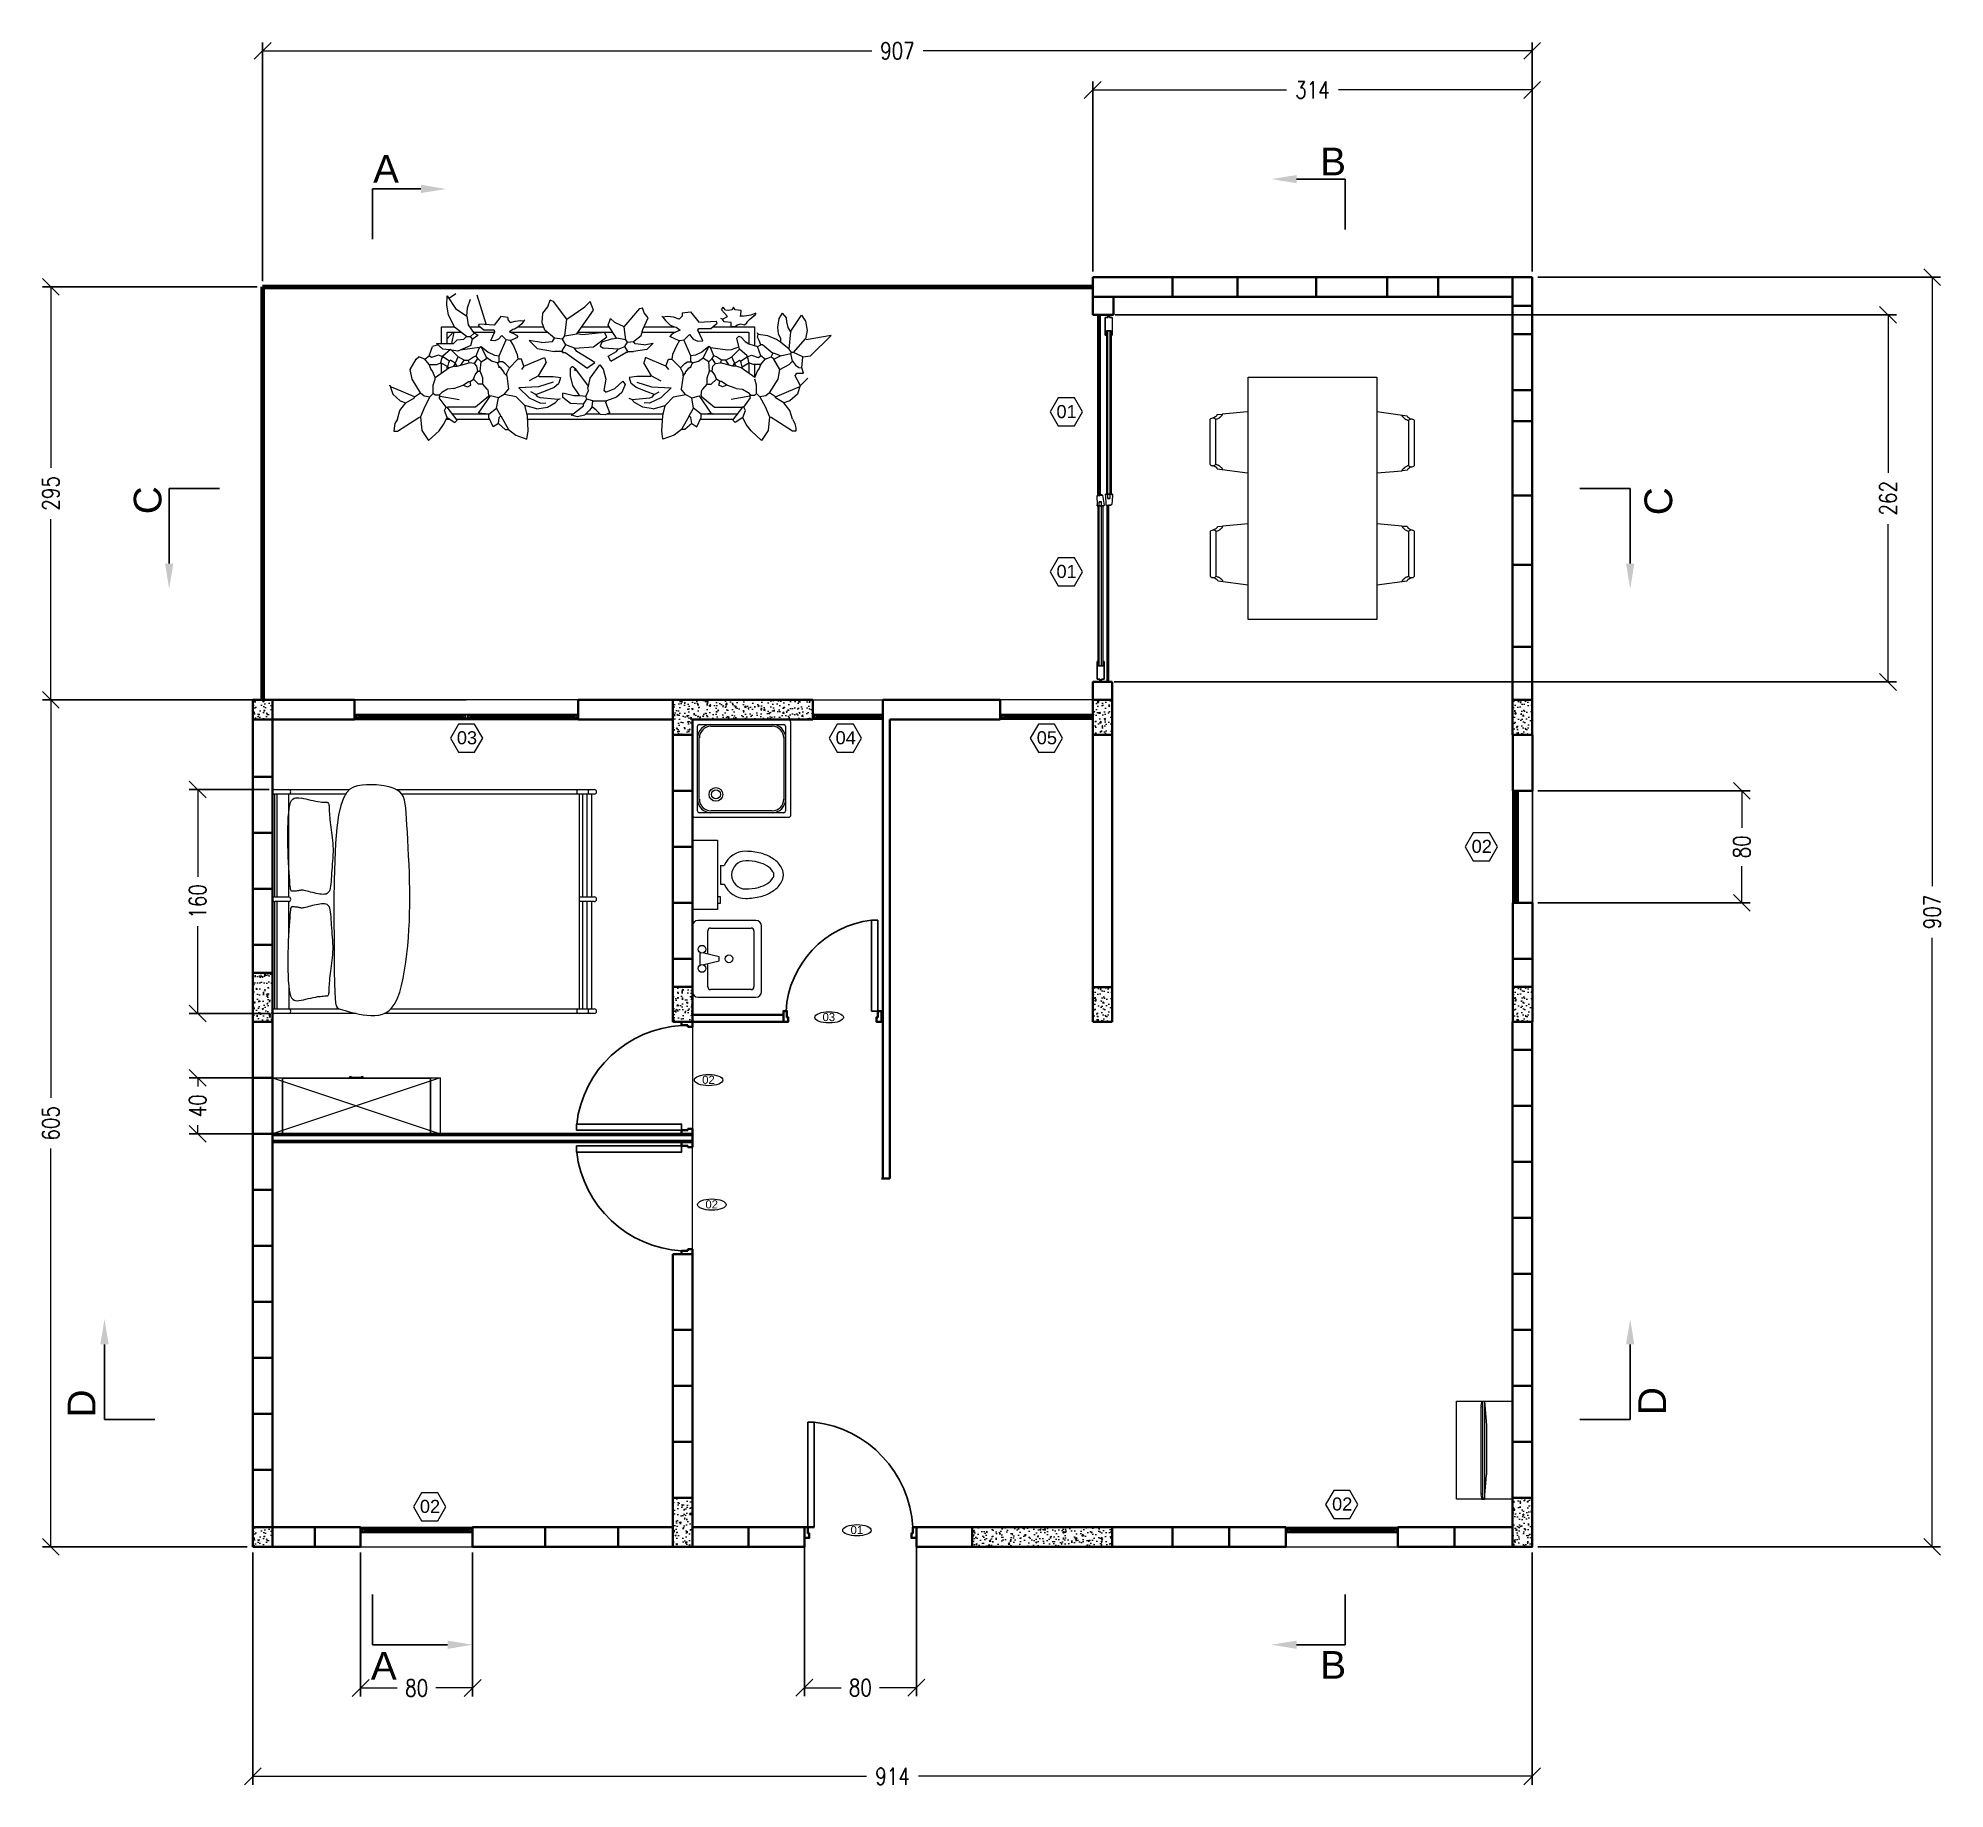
# Model space of a CAD drawing. Header units: inches. Extents: x 13.7 to 27.3, y 9.2 to 21.7.
import ezdxf
from ezdxf import colors
from ezdxf.entities.mleader import LeaderData, LeaderLine
from ezdxf.math import Vec2, Vec3

# ---------------------------------------------------------------- set-up
doc = ezdxf.new("R2010")
doc.units = ezdxf.units.IN
doc.header["$MEASUREMENT"] = 0
for name, color, linetype, lineweight in [('A-DOOR-FULL', 4, 'Continuous', 25), ('A-FLOR-FTPT', 6, 'Continuous', 70), ('A-FLOR-PATT', 8, 'Continuous', 18), ('A-FURN', 8, 'Continuous', 18), ('A-GLAZ-FULL', 4, 'Continuous', 25), ('a-quote', 7, 'Continuous', 13), ('A-WALL-FULL', 7, 'Continuous', 35), ('linee di sezione', 3, 'Continuous', 13), ('piante', 94, 'Continuous', 13)]:
    doc.layers.add(name, color=color, linetype=linetype, lineweight=lineweight)
doc.layers.add('INFISSI_finissimi', color=7, linetype='Continuous')
doc.layers.add('Layer1', color=7, linetype='Continuous')
doc.styles.add('ARCH', font='txt')
doc.styles.add('ARIAL', font='Arial.ttf')
doc.styles.add('E-ROMANS', font='romans.shx', dxfattribs={"width": 0.8})
doc.styles.get("Standard").update_dxf_attribs({"font": 'Arial.ttf'})
doc.dimstyles.new('E-0100_TICK_12', dxfattribs={"dimscale": 0.001, "dimtxt": 120, "dimasz": 120, "dimexe": 60, "dimexo": 40, "dimgap": 60, "dimtad": 0, "dimzin": 0, "dimdsep": 46, "dimtxsty": 'E-ROMANS', "dimblk": 'OBLIQUE', "dimcen": 60, "dimclrd": 256, "dimclre": 256, "dimclrt": 256, "dimadec": 0, "dimazin": 0, "dimtfac": 1, "dimtmove": 1, "dimatfit": 3, "dimldrblk": 'OPEN90', "dimfxl": 1, "dimtfill": 1, "dimtolj": 1, "dimtzin": 0, "dimlwd": -1, "dimarcsym": 0})
pattern_1 = [(50, (39.66048, 98.05265), (0.091092334, -0.00796954), [0.009525, -0.104775]), (355, (39.66048, 98.05265), (-0.01762141, 0.09552832), [0.00762, -0.08382]), (100.451, (39.66807, 98.05198), (0.07347125, 0.08755834), [0.008095, -0.089045]), (46.1842, (39.66048, 98.07805), (0.13553952, -0.02102116), [0.0142875, -0.1571625]), (96.6356, (39.67178, 98.0763), (0.11870212, 0.12371278), [0.0121425, -0.1335675]), (351.184, (39.66048, 98.07805), (0.1187023, 0.12371256), [0.01143, -0.12573]), (21, (39.67318, 98.0717), (0.07580744, -0.05113276), [0.009525, -0.104775]), (326, (39.67318, 98.0717), (0.03090101, 0.09209398), [0.00762, -0.08382]), (71.4514, (39.6795, 98.06744), (0.106708245, 0.04096143), [0.008095, -0.089045]), (37.5, (39.66048, 98.052648), (0.001544302, 0.04227752), [0, -0.082804, 0, -0.08509, 0, -0.0841375]), (7.5, (39.66048, 98.05265), (0.033409831, 0.050090287), [0, -0.048514, 0, -0.080899, 0, -0.0320675]), (327.5, (39.63216, 98.052648), (0.067795298, -0.002864372), [0, -0.03175, 0, -0.09906, 0, -0.131445]), (317.5, (39.61946, 98.05265), (0.07406459, 0.012713246), [0, -0.041275, 0, -0.065786, 0, -0.093345])]

msp = doc.modelspace()

# ---------------------------------------------------------------- texts
at = {"color": 7, "style": 'ARIAL'}
for s, p in [('A', (16.105, 20.646)), ('A', (16.089, 9.953)), ('B', (22.872, 9.959))]:
    msp.add_text(s, height=0.198, dxfattribs=at).set_placement(p)
for s, p in [('C', (14.593, 18.278)), ('C', (25.386, 18.271)), ('D', (14.121, 11.826)), ('D', (25.342, 11.843))]:
    msp.add_text(s, height=0.198, rotation=90, dxfattribs=at).set_placement(p)
at = {"layer": 'a-quote', "color": 7, "style": 'ARIAL'}
msp.add_text('B', height=0.198, dxfattribs=at).set_placement((22.871, 20.699))
at = {"layer": 'linee di sezione', "style": 'ARIAL'}
for s, p in [('01', (20.987, 18.965)), ('01', (20.987, 17.823)), ('03', (16.703, 16.635)), ('04', (19.409, 16.635)), ('05', (20.846, 16.635)), ('02', (16.439, 11.144)), ('02', (22.956, 11.161))]:
    msp.add_text(s, height=0.0932, rotation=359.8326, dxfattribs=at).set_placement(p)
at = {"layer": 'linee di sezione', "color": 3, "style": 'ARIAL'}
msp.add_text('02', height=0.0932, rotation=359.8326, dxfattribs=at).set_placement((23.953, 15.859))
at = {"layer": 'linee di sezione', "style": 'ARIAL'}
for s, p in [('03', (19.316, 14.657)), ('02', (18.456, 14.209)), ('02', (18.479, 13.319))]:
    msp.add_text(s, height=0.0578, dxfattribs=at).set_placement(p)

# ---------------------------------------------------------------- blocks, each defined once
blk = doc.blocks.new('15PTOI09')
for p, q in [((0, 11), (8, 11)), ((0, -11), (0, 11)), ((8, 11), (8, -11)), ((9, 3), (10.126136, 3)), ((9, 3), (9, -3)), ((9, -3), (10.126136, -3)), ((8, -11), (0, -11)), ((9, -7), (8, -7)), ((8, -9), (9, -9)), ((9, -9), (9, -7))]:
    blk.add_line(p, q)
for points in [[(17, -7.5, 0.063415), (21.795427, -6.889337, 0.076468), (25.485281, -5.303301, 0.107136), (28.197945, -2.662065, 0.147373), (29, 0, 0.147373), (28.197945, 2.662065, 0.107136), (25.485281, 5.303301, 0.076468), (21.795427, 6.889337, 0.063415), (17, 7.5, 0.063415)], [(17, -4.5, 0.063415), (21.043563, -3.985082, 0.076468), (23.895285, -2.759306, 0.107136), (25.697274, -1.004766, 0.147373), (26, 0, 0.147373), (25.697274, 1.004766, 0.107136), (23.895285, 2.759306, 0.076468), (21.043563, 3.985082, 0.063415), (17, 4.5, 0.063415)]]:
    blk.add_lwpolyline(points, format="xyb")
for radius, start, end in [(7.5, 90, 156.421822), (4.5, 90, 270), (7.5, 203.578178, 270)]:
    blk.add_arc((17, 0), radius, start, end)
at = {"style": 'ARCH'}
for tag, p, flags in [('ITEM', (0, -21), 3), ('ROOM_NUMBER', (0, -30), 1)]:
    blk.add_attdef(tag, p, '', height=6, dxfattribs=dict(at, flags=flags))
blk = doc.blocks.new('15PLAV06')
for p, q in [((16.5, 10), (1.5, 10)), ((0, 8.5), (0, -8.5)), ((4, 1.25), (4, 7.25)), ((4.75, 8), (15.25, 8)), ((16, 7.25), (16, -7.25)), ((18, -8.5), (18, 8.5)), ((2, -1.5), (2, 1.5)), ((7, 0.5), (3, 1.5)), ((7, -0.5), (7, 0.5)), ((3, -1.5), (7, -0.5)), ((4, -7.25), (4, -1.25)), ((15.25, -8), (4.75, -8)), ((1.5, -10), (16.5, -10))]:
    blk.add_line(p, q)
for centre in [(2.5, 2.5), (9.5, 0), (2.5, -2.5)]:
    blk.add_circle(centre, 1)
for centre, radius, start, end in [((1.5, 8.5), 1.5, 90, 180), ((16.5, 8.5), 1.5, 0, 90), ((4.75, 7.25), 0.75, 90, 180), ((15.25, 7.25), 0.75, 0, 90), ((1.5, -8.5), 1.5, 180, 270), ((4.75, -7.25), 0.75, 180, 270), ((15.25, -7.25), 0.75, 270, 0), ((16.5, -8.5), 1.5, 270, 0)]:
    blk.add_arc(centre, radius, start, end)
at = {"style": 'ARCH'}
for tag, p, flags in [('ITEM', (0, -20), 3), ('ROOM_NUMBER', (0, -29), 1)]:
    blk.add_attdef(tag, p, '', height=6, dxfattribs=dict(at, flags=flags))
blk = doc.blocks.new('A$C5FE72602')
for p, q in [((-114.1, 193.6), (-37.5, 193.6)), ((-114.1, 191.9), (-37.5, 191.9)), ((-34.1, 193.6), (39.2, 193.6)), ((-34.1, 191.9), (39.2, 191.9)), ((-96.9, 183.6), (-114.1, 183.6)), ((-37.5, 183.7), (-61.6, 183.7)), ((39.2, 183.8), (-34.1, 183.7)), ((-114.1, 106.3), (-114.1, -23.9)), ((39.2, -23.9), (-114.1, -23.9)), ((-114.1, -26.6), (-37.5, -26.6)), ((-34.1, -26.6), (39.2, -26.6)), ((-114.1, -29.6), (-37.6, -29.6)), ((-114.1, -33), (-37.5, -33)), ((-34.3, -29.6), (39.1, -29.6)), ((-34.1, -33), (39.2, -33))]:
    blk.add_line(p, q)
for points in [[(-117.5, 135.3), (-117.5, 193.6)], [(-114.1, 193.6), (-114.1, 147.2)], [(-37.5, 183.8), (-37.5, 193.6)], [(-34.1, 193.6), (-34.1, 183.8)], [(39.2, 142.9), (39.2, 193.6)], [(42.5, 193.6), (42.5, 140.1)], [(-82.4, 184.2), (-86.6, 184.2), (-90.5, 184), (-94.2, 183.9), (-97.6, 183.6), (-100.5, 183.2), (-103, 182.8), (-104.9, 182.2), (-106.3, 181.5), (-107.3, 180.7), (-107.9, 179.8), (-108.2, 178.8), (-108.3, 177.6), (-108.2, 176.3), (-107.9, 174.8)], [(-107.9, 174.8), (-107.6, 173.1), (-107.2, 171.4), (-106.8, 169.6), (-106.5, 167.8), (-106.1, 166), (-105.7, 164.3), (-105.4, 162.7), (-105.2, 161.2), (-105.1, 160), (-105, 158.9), (-104.9, 158), (-104.9, 157.3), (-104.9, 156.7), (-104.8, 156.2), (-104.8, 155.8), (-104.6, 155.5), (-104.3, 155.3), (-104, 155.1), (-103.6, 155), (-103, 154.9), (-102.3, 154.8), (-101.5, 154.8), (-100.6, 154.7), (-99.5, 154.6), (-98.3, 154.6), (-97, 154.5), (-95.5, 154.4), (-94, 154.2), (-92.3, 154.1), (-90.6, 153.9), (-88.9, 153.7), (-87.1, 153.5), (-85.2, 153.2), (-83.4, 153), (-81.5, 152.7), (-79.6, 152.5), (-77.6, 152.3), (-75.6, 152.1), (-73.6, 152), (-71.5, 151.9), (-69.4, 151.9), (-67.3, 152), (-65.1, 152.1), (-62.9, 152.3), (-60.7, 152.5), (-58.5, 152.6), (-56.4, 152.8), (-54.2, 153), (-52.2, 153.1), (-50.2, 153.2), (-48.3, 153.3), (-46.5, 153.5), (-44.9, 153.7), (-43.4, 153.9), (-42.2, 154.3), (-41.1, 154.8), (-40.3, 155.4), (-39.7, 156.1), (-39.4, 156.9), (-39.1, 157.9), (-39.1, 158.9), (-39.1, 160.1), (-39.3, 161.3), (-39.5, 162.6), (-39.8, 163.9), (-40.1, 165.3), (-40.4, 166.6), (-40.8, 168), (-41.1, 169.3), (-41.4, 170.5), (-41.7, 171.6), (-41.9, 172.5), (-42, 173.3), (-42.1, 173.9), (-42.1, 174.5), (-42, 174.9), (-42, 175.3), (-41.9, 175.7), (-41.8, 176.1), (-41.7, 176.5), (-41.6, 177), (-41.5, 177.6), (-41.4, 178.2), (-41.4, 178.8), (-41.3, 179.5), (-41.3, 180), (-41.3, 180.6), (-41.3, 181), (-41.3, 181.4), (-41.4, 181.7), (-41.6, 181.9), (-42, 182.1), (-42.7, 182.3), (-43.7, 182.4), (-45, 182.5), (-46.8, 182.7), (-49, 182.9), (-51.7, 183.1), (-54.8, 183.3), (-58.2, 183.5), (-61.8, 183.7), (-65.7, 183.9), (-69.8, 184), (-74, 184.1), (-82.4, 184.2)], [(36.5, 174.8), (36.2, 173.1), (35.8, 171.4), (35.4, 169.6), (35, 167.8), (34.6, 166), (34.3, 164.3), (34, 162.7), (33.8, 161.2), (33.6, 160), (33.5, 158.9), (33.5, 158), (33.5, 157.3), (33.5, 156.7), (33.4, 156.2), (33.3, 155.8), (33.2, 155.5), (32.9, 155.3), (32.6, 155.1), (32.1, 155), (31.6, 154.9), (30.9, 154.8), (30.1, 154.8), (29.2, 154.7), (28.1, 154.6), (26.9, 154.6), (25.5, 154.5), (24.1, 154.4), (22.5, 154.2), (20.9, 154.1), (19.2, 153.9), (17.4, 153.7), (15.6, 153.5), (13.8, 153.2), (11.9, 153), (10.1, 152.7), (8.1, 152.5), (6.2, 152.3), (4.2, 152.1), (2.2, 152), (0.1, 151.9), (-2, 151.9), (-4.2, 152), (-6.4, 152.1), (-8.5, 152.3), (-10.7, 152.5), (-12.9, 152.6), (-15.1, 152.8), (-17.2, 153), (-19.3, 153.1), (-21.2, 153.2), (-23.1, 153.3), (-24.9, 153.5), (-26.5, 153.7), (-28, 153.9), (-29.3, 154.3), (-30.3, 154.8), (-31.1, 155.4), (-31.7, 156.1), (-32.1, 156.9), (-32.3, 157.9), (-32.4, 158.9), (-32.3, 160.1), (-32.2, 161.3), (-31.9, 162.6), (-31.7, 163.9), (-31.3, 165.3), (-31, 166.6), (-30.7, 168), (-30.3, 169.3), (-30, 170.5), (-29.8, 171.6), (-29.6, 172.5), (-29.4, 173.3), (-29.4, 173.9), (-29.4, 174.5), (-29.4, 174.9), (-29.5, 175.3), (-29.6, 175.7), (-29.7, 176.1), (-29.8, 176.5), (-29.9, 177), (-29.9, 177.6), (-30, 178.2), (-30, 178.8), (-30.1, 179.5), (-30.1, 180), (-30.1, 180.6), (-30.1, 181), (-30.1, 181.4), (-30, 181.7), (-29.8, 181.9), (-29.4, 182.1), (-28.7, 182.3), (-27.8, 182.4), (-26.4, 182.5), (-24.7, 182.7), (-22.4, 182.9), (-19.7, 183.1), (-16.7, 183.3), (-13.3, 183.5), (-9.6, 183.7), (-5.7, 183.9), (-1.6, 184), (2.6, 184.1), (11, 184.2)], [(10.8, 184.2), (14.9, 184.2), (18.9, 184), (22.6, 183.9), (26, 183.6), (28.9, 183.2), (31.4, 182.8), (33.3, 182.2), (34.7, 181.5), (35.7, 180.7), (36.3, 179.8), (36.6, 178.8), (36.7, 177.6), (36.6, 176.3), (36.3, 174.8)], [(-117.5, -34.7), (-117.5, 115.5)], [(-114.1, 110.7), (-114.1, -34.7)], [(39.2, -34.7), (39.2, 102.7)], [(42.5, 106.7), (42.5, -34.7)], [(-37.5, -34.7), (-37.5, -23.9)], [(-34.1, -23.9), (-34.1, -34.7)]]:
    blk.add_lwpolyline(points)
blk.add_lwpolyline([(-118.7, 127.7), (-118.9, 124.8), (-118.9, 122), (-118.6, 119.3), (-118, 116.7), (-116.9, 114.2), (-115.2, 111.8), (-113, 109.6), (-110.1, 107.6), (-106.5, 105.8), (-102.2, 104.3), (-97.4, 102.9), (-92.1, 101.8), (-86.5, 100.8), (-80.8, 99.9), (-74.9, 99.2), (-69, 98.6), (-63.2, 98.1), (-57.4, 97.7), (-51.8, 97.4), (-46.1, 97.2), (-40.4, 97.1), (-34.7, 97.1), (-28.9, 97.1), (-23, 97.2), (-17, 97.4), (-11, 97.6), (-4.9, 97.9), (1, 98.2), (6.7, 98.5), (12.1, 98.8), (17.1, 99.1), (21.7, 99.4), (25.7, 99.6), (29.2, 99.9), (32.3, 100.3), (35, 100.8), (37.3, 101.6), (39.2, 102.7), (40.8, 104.1), (42.2, 106), (43.3, 108.3), (44.3, 111.1), (45, 114.1), (45.5, 117.4), (45.8, 120.9), (45.9, 124.4), (45.9, 127.9), (45.6, 131.2), (45.2, 134.4), (44.3, 137.3), (42.7, 140), (40.1, 142.4), (36.4, 144.5), (31.2, 146.4), (24.2, 148), (15.3, 149.2), (4.3, 150.1), (-8.4, 150.7), (-22.2, 151.1), (-36.5, 151.3), (-50.8, 151.3), (-64.4, 151.2), (-76.8, 151.1), (-87.4, 151), (-95.8, 150.8), (-102.1, 150.7), (-106.7, 150.5), (-109.9, 150.2), (-111.9, 149.7), (-113.1, 149), (-113.8, 148), (-114.3, 146.8), (-114.8, 145.1), (-115.4, 143.2), (-116.1, 141), (-116.7, 138.6), (-117.3, 136), (-117.9, 133.3), (-118.4, 130.5)], close=True)
for centre, start, end in [((-115.8, 193.6), 0, 180), ((-35.8, 193.6), 0, 180), ((40.9, 193.6), 0, 180), ((-115.8, 183.8), 180, 0), ((-35.8, 183.8), 180, 0), ((40.9, 183.8), 180, 0), ((-115.8, -23.9), 0, 180), ((40.9, -23.9), 0, 180), ((-115.8, -31.9), 0, 180), ((-115.8, -34.7), 180, 0), ((-35.8, -34.7), 180, 0), ((40.9, -31.9), 0, 180), ((40.9, -34.7), 180, 0)]:
    blk.add_arc(centre, 1.66, start, end)
blk = doc.blocks.new('_Oblique')
at = {"color": 0, "linetype": 'ByBlock', "lineweight": -2}
blk.add_line((-0.5, -0.5), (0.5, 0.5), dxfattribs=at)
blk = doc.blocks.new('*D18')
at = {"layer": 'linee di sezione', "lineweight": -2, "transparency": 16777216}
for p, q in [((21.246, 20.012), (21.246, 21.369)), ((24.386, 20.012), (24.386, 21.369))]:
    blk.add_line(p, q, dxfattribs=at)
at = {"layer": 'linee di sezione', "transparency": 16777216}
for p, q in [((21.246, 21.309), (22.63, 21.309)), ((24.386, 21.309), (23.002, 21.309))]:
    blk.add_line(p, q, dxfattribs=at)
at = {"layer": 'linee di sezione', "transparency": 16777216, "xscale": 0.12, "yscale": 0.12, "zscale": 0.12, "rotation": 180}
blk.add_blockref('_Oblique', (21.246, 21.309), dxfattribs=at)
at = {"layer": 'linee di sezione', "transparency": 16777216, "xscale": 0.12, "yscale": 0.12, "zscale": 0.12}
blk.add_blockref('_Oblique', (24.386, 21.309), dxfattribs=at)
at = {"layer": 'linee di sezione', "lineweight": 13, "transparency": 16777216, "insert": (22.816, 21.309), "char_height": 0.12, "attachment_point": 5, "style": 'E-ROMANS', "bg_fill": 3, "box_fill_scale": 1.25, "bg_fill_color": 256, "bg_fill_true_color": 13158600, "bg_fill_transparency": 0}
blk.add_mtext('\\A1;314', dxfattribs=at)
blk = doc.blocks.new('_Open90')
at = {"color": 0, "linetype": 'ByBlock', "lineweight": -2}
for p, q in [((0, 0), (-1, 0)), ((-0.5, 0.5), (0, 0)), ((0, 0), (-0.5, -0.5))]:
    blk.add_line(p, q, dxfattribs=at)
blk = doc.blocks.new('*D19')
at = {"layer": 'linee di sezione', "lineweight": -2, "transparency": 16777216}
for p, q in [((15.316, 19.942), (15.316, 21.649)), ((24.386, 20.012), (24.386, 21.649))]:
    blk.add_line(p, q, dxfattribs=at)
at = {"layer": 'linee di sezione', "transparency": 16777216}
for p, q in [((15.316, 21.589), (19.667, 21.589)), ((24.386, 21.589), (20.034, 21.589))]:
    blk.add_line(p, q, dxfattribs=at)
at = {"layer": 'linee di sezione', "transparency": 16777216, "xscale": 0.12, "yscale": 0.12, "zscale": 0.12, "rotation": 180}
blk.add_blockref('_Oblique', (15.316, 21.589), dxfattribs=at)
at = {"layer": 'linee di sezione', "transparency": 16777216, "xscale": 0.12, "yscale": 0.12, "zscale": 0.12}
blk.add_blockref('_Oblique', (24.386, 21.589), dxfattribs=at)
at = {"layer": 'linee di sezione', "lineweight": 13, "transparency": 16777216, "insert": (19.851, 21.589), "char_height": 0.12, "attachment_point": 5, "style": 'E-ROMANS', "bg_fill": 3, "box_fill_scale": 1.25, "bg_fill_color": 256, "bg_fill_true_color": 13158600, "bg_fill_transparency": 0}
blk.add_mtext('\\A1;907', dxfattribs=at)
blk = doc.blocks.new('*D20')
at = {"layer": 'linee di sezione', "lineweight": -2, "transparency": 16777216}
for p, q in [((24.427, 16.302), (25.943, 16.302)), ((24.427, 15.502), (25.943, 15.502))]:
    blk.add_line(p, q, dxfattribs=at)
at = {"layer": 'linee di sezione', "transparency": 16777216}
for p, q in [((25.883, 16.302), (25.883, 16.039)), ((25.883, 15.502), (25.883, 15.764))]:
    blk.add_line(p, q, dxfattribs=at)
at = {"layer": 'linee di sezione', "transparency": 16777216, "xscale": 0.12, "yscale": 0.12, "zscale": 0.12}
for p, rotation in [((25.883, 16.302), 90), ((25.883, 15.502), 270)]:
    blk.add_blockref('_Oblique', p, dxfattribs=dict(at, rotation=rotation))
at = {"layer": 'linee di sezione', "lineweight": 13, "transparency": 16777216, "insert": (25.883, 15.902), "char_height": 0.12, "attachment_point": 5, "rotation": 90, "style": 'E-ROMANS', "bg_fill": 3, "box_fill_scale": 1.25, "bg_fill_color": 256, "bg_fill_true_color": 13158600, "bg_fill_transparency": 0}
blk.add_mtext('\\A1;80', dxfattribs=at)
blk = doc.blocks.new('*D21')
at = {"layer": 'linee di sezione', "lineweight": -2, "transparency": 16777216}
for p, q in [((21.407, 19.703), (26.988, 19.703)), ((21.4, 17.08), (26.988, 17.08))]:
    blk.add_line(p, q, dxfattribs=at)
at = {"layer": 'linee di sezione', "transparency": 16777216}
for p, q in [((26.928, 19.703), (26.928, 18.575)), ((26.928, 17.08), (26.928, 18.208))]:
    blk.add_line(p, q, dxfattribs=at)
at = {"layer": 'linee di sezione', "transparency": 16777216, "xscale": 0.12, "yscale": 0.12, "zscale": 0.12}
for p, rotation in [((26.928, 19.703), 90), ((26.928, 17.08), 270)]:
    blk.add_blockref('_Oblique', p, dxfattribs=dict(at, rotation=rotation))
at = {"layer": 'linee di sezione', "lineweight": 13, "transparency": 16777216, "insert": (26.928, 18.392), "char_height": 0.12, "attachment_point": 5, "rotation": 90, "style": 'E-ROMANS', "bg_fill": 3, "box_fill_scale": 1.25, "bg_fill_color": 256, "bg_fill_true_color": 13158600, "bg_fill_transparency": 0}
blk.add_mtext('\\A1;262', dxfattribs=at)
blk = doc.blocks.new('*D22')
at = {"layer": 'linee di sezione', "lineweight": -2, "transparency": 16777216}
for p, q in [((24.426, 19.972), (27.304, 19.972)), ((24.426, 10.902), (27.304, 10.902))]:
    blk.add_line(p, q, dxfattribs=at)
at = {"layer": 'linee di sezione', "transparency": 16777216}
for p, q in [((27.244, 19.972), (27.244, 15.62)), ((27.244, 10.902), (27.244, 15.253))]:
    blk.add_line(p, q, dxfattribs=at)
at = {"layer": 'linee di sezione', "transparency": 16777216, "xscale": 0.12, "yscale": 0.12, "zscale": 0.12}
for p, rotation in [((27.244, 19.972), 90), ((27.244, 10.902), 270)]:
    blk.add_blockref('_Oblique', p, dxfattribs=dict(at, rotation=rotation))
at = {"layer": 'linee di sezione', "lineweight": 13, "transparency": 16777216, "insert": (27.244, 15.437), "char_height": 0.12, "attachment_point": 5, "rotation": 90, "style": 'E-ROMANS', "bg_fill": 3, "box_fill_scale": 1.25, "bg_fill_color": 256, "bg_fill_true_color": 13158600, "bg_fill_transparency": 0}
blk.add_mtext('\\A1;907', dxfattribs=at)
blk = doc.blocks.new('*D23')
at = {"layer": 'linee di sezione', "lineweight": -2, "transparency": 16777216}
for p, q in [((19.186, 11.002), (19.186, 9.835)), ((19.986, 11.002), (19.986, 9.835))]:
    blk.add_line(p, q, dxfattribs=at)
at = {"layer": 'linee di sezione', "transparency": 16777216}
for p, q in [((19.186, 9.895), (19.448, 9.895)), ((19.986, 9.895), (19.724, 9.895))]:
    blk.add_line(p, q, dxfattribs=at)
at = {"layer": 'linee di sezione', "transparency": 16777216, "xscale": 0.12, "yscale": 0.12, "zscale": 0.12, "rotation": 180}
blk.add_blockref('_Oblique', (19.186, 9.895), dxfattribs=at)
at = {"layer": 'linee di sezione', "transparency": 16777216, "xscale": 0.12, "yscale": 0.12, "zscale": 0.12}
blk.add_blockref('_Oblique', (19.986, 9.895), dxfattribs=at)
at = {"layer": 'linee di sezione', "lineweight": 13, "transparency": 16777216, "insert": (19.586, 9.895), "char_height": 0.12, "attachment_point": 5, "style": 'E-ROMANS', "bg_fill": 3, "box_fill_scale": 1.25, "bg_fill_color": 256, "bg_fill_true_color": 13158600, "bg_fill_transparency": 0}
blk.add_mtext('\\A1;80', dxfattribs=at)
blk = doc.blocks.new('*D24')
at = {"layer": 'linee di sezione', "lineweight": -2, "transparency": 16777216}
for p, q in [((16.016, 10.862), (16.016, 9.833)), ((16.816, 10.862), (16.816, 9.833))]:
    blk.add_line(p, q, dxfattribs=at)
at = {"layer": 'linee di sezione', "transparency": 16777216}
for p, q in [((16.016, 9.893), (16.278, 9.893)), ((16.816, 9.893), (16.554, 9.893))]:
    blk.add_line(p, q, dxfattribs=at)
at = {"layer": 'linee di sezione', "transparency": 16777216, "xscale": 0.12, "yscale": 0.12, "zscale": 0.12, "rotation": 180}
blk.add_blockref('_Oblique', (16.016, 9.893), dxfattribs=at)
at = {"layer": 'linee di sezione', "transparency": 16777216, "xscale": 0.12, "yscale": 0.12, "zscale": 0.12}
blk.add_blockref('_Oblique', (16.816, 9.893), dxfattribs=at)
at = {"layer": 'linee di sezione', "lineweight": 13, "transparency": 16777216, "insert": (16.416, 9.893), "char_height": 0.12, "attachment_point": 5, "style": 'E-ROMANS', "bg_fill": 3, "box_fill_scale": 1.25, "bg_fill_color": 256, "bg_fill_true_color": 13158600, "bg_fill_transparency": 0}
blk.add_mtext('\\A1;80', dxfattribs=at)
blk = doc.blocks.new('*D25')
at = {"layer": 'linee di sezione', "lineweight": -2, "transparency": 16777216}
for p, q in [((15.246, 10.862), (15.246, 9.202)), ((24.386, 10.862), (24.386, 9.202))]:
    blk.add_line(p, q, dxfattribs=at)
at = {"layer": 'linee di sezione', "transparency": 16777216}
for p, q in [((15.246, 9.262), (19.63, 9.262)), ((24.386, 9.262), (20.002, 9.262))]:
    blk.add_line(p, q, dxfattribs=at)
at = {"layer": 'linee di sezione', "transparency": 16777216, "xscale": 0.12, "yscale": 0.12, "zscale": 0.12, "rotation": 180}
blk.add_blockref('_Oblique', (15.246, 9.262), dxfattribs=at)
at = {"layer": 'linee di sezione', "transparency": 16777216, "xscale": 0.12, "yscale": 0.12, "zscale": 0.12}
blk.add_blockref('_Oblique', (24.386, 9.262), dxfattribs=at)
at = {"layer": 'linee di sezione', "lineweight": 13, "transparency": 16777216, "insert": (19.816, 9.262), "char_height": 0.12, "attachment_point": 5, "style": 'E-ROMANS', "bg_fill": 3, "box_fill_scale": 1.25, "bg_fill_color": 256, "bg_fill_true_color": 13158600, "bg_fill_transparency": 0}
blk.add_mtext('\\A1;914', dxfattribs=at)
blk = doc.blocks.new('*D26')
at = {"layer": 'linee di sezione', "lineweight": -2, "transparency": 16777216}
for p, q in [((15.346, 14.252), (14.792, 14.252)), ((15.346, 13.852), (14.792, 13.852))]:
    blk.add_line(p, q, dxfattribs=at)
at = {"layer": 'linee di sezione', "transparency": 16777216}
for p, q in [((14.852, 14.252), (14.852, 14.189)), ((14.852, 13.852), (14.852, 13.914))]:
    blk.add_line(p, q, dxfattribs=at)
at = {"layer": 'linee di sezione', "transparency": 16777216, "xscale": 0.12, "yscale": 0.12, "zscale": 0.12}
for p, rotation in [((14.852, 14.252), 90), ((14.852, 13.852), 270)]:
    blk.add_blockref('_Oblique', p, dxfattribs=dict(at, rotation=rotation))
at = {"layer": 'linee di sezione', "lineweight": 13, "transparency": 16777216, "insert": (14.852, 14.052), "char_height": 0.12, "attachment_point": 5, "rotation": 90, "style": 'E-ROMANS', "bg_fill": 3, "box_fill_scale": 1.25, "bg_fill_color": 256, "bg_fill_true_color": 13158600, "bg_fill_transparency": 0}
blk.add_mtext('\\A1;40', dxfattribs=at)
blk = doc.blocks.new('*D27')
at = {"layer": 'linee di sezione', "lineweight": -2, "transparency": 16777216}
for p, q in [((15.362, 16.312), (14.792, 16.312)), ((15.362, 14.712), (14.792, 14.712))]:
    blk.add_line(p, q, dxfattribs=at)
at = {"layer": 'linee di sezione', "transparency": 16777216}
for p, q in [((14.852, 16.312), (14.852, 15.688)), ((14.852, 14.712), (14.852, 15.335))]:
    blk.add_line(p, q, dxfattribs=at)
at = {"layer": 'linee di sezione', "transparency": 16777216, "xscale": 0.12, "yscale": 0.12, "zscale": 0.12}
for p, rotation in [((14.852, 16.312), 90), ((14.852, 14.712), 270)]:
    blk.add_blockref('_Oblique', p, dxfattribs=dict(at, rotation=rotation))
at = {"layer": 'linee di sezione', "lineweight": 13, "transparency": 16777216, "insert": (14.852, 15.512), "char_height": 0.12, "attachment_point": 5, "rotation": 90, "style": 'E-ROMANS', "bg_fill": 3, "box_fill_scale": 1.25, "bg_fill_color": 256, "bg_fill_true_color": 13158600, "bg_fill_transparency": 0}
blk.add_mtext('\\A1;160', dxfattribs=at)
blk = doc.blocks.new('*D28')
at = {"layer": 'linee di sezione', "lineweight": -2, "transparency": 16777216}
for p, q in [((15.206, 16.952), (13.742, 16.952)), ((15.206, 10.902), (13.742, 10.902))]:
    blk.add_line(p, q, dxfattribs=at)
at = {"layer": 'linee di sezione', "transparency": 16777216}
for p, q in [((13.802, 16.952), (13.802, 14.108)), ((13.802, 10.902), (13.802, 13.746))]:
    blk.add_line(p, q, dxfattribs=at)
at = {"layer": 'linee di sezione', "transparency": 16777216, "xscale": 0.12, "yscale": 0.12, "zscale": 0.12}
for p, rotation in [((13.802, 16.952), 90), ((13.802, 10.902), 270)]:
    blk.add_blockref('_Oblique', p, dxfattribs=dict(at, rotation=rotation))
at = {"layer": 'linee di sezione', "lineweight": 13, "transparency": 16777216, "insert": (13.802, 13.927), "char_height": 0.12, "attachment_point": 5, "rotation": 90, "style": 'E-ROMANS', "bg_fill": 3, "box_fill_scale": 1.25, "bg_fill_color": 256, "bg_fill_true_color": 13158600, "bg_fill_transparency": 0}
blk.add_mtext('\\A1;605', dxfattribs=at)
blk = doc.blocks.new('*D29')
at = {"layer": 'linee di sezione', "lineweight": -2, "transparency": 16777216}
for p, q in [((15.276, 19.902), (13.742, 19.902)), ((15.276, 16.952), (13.742, 16.952))]:
    blk.add_line(p, q, dxfattribs=at)
at = {"layer": 'linee di sezione', "transparency": 16777216}
for p, q in [((13.802, 19.902), (13.802, 18.61)), ((13.802, 16.952), (13.802, 18.243))]:
    blk.add_line(p, q, dxfattribs=at)
at = {"layer": 'linee di sezione', "transparency": 16777216, "xscale": 0.12, "yscale": 0.12, "zscale": 0.12}
for p, rotation in [((13.802, 19.902), 90), ((13.802, 16.952), 270)]:
    blk.add_blockref('_Oblique', p, dxfattribs=dict(at, rotation=rotation))
at = {"layer": 'linee di sezione', "lineweight": 13, "transparency": 16777216, "insert": (13.802, 18.427), "char_height": 0.12, "attachment_point": 5, "rotation": 90, "style": 'E-ROMANS', "bg_fill": 3, "box_fill_scale": 1.25, "bg_fill_color": 256, "bg_fill_true_color": 13158600, "bg_fill_transparency": 0}
blk.add_mtext('\\A1;295', dxfattribs=at)

# ---------------------------------------------------------------- hatches: boundary and pattern name
at = {"layer": 'A-FLOR-PATT'}
h = msp.add_hatch(dxfattribs=at)
h.set_pattern_fill('AR-CONC', color=256, scale=0.0005, style=0)
h.set_pattern_definition([(50, (47.85048, 103.95265), (0.091092334, -0.00796954), [0.009525, -0.104775]), (355, (47.85048, 103.95265), (-0.01762141, 0.09552832), [0.00762, -0.08382]), (100.451, (47.85807, 103.95198), (0.07347125, 0.08755834), [0.008095, -0.089045]), (46.1842, (47.85048, 103.97805), (0.13553952, -0.02102116), [0.0142875, -0.1571625]), (96.6356, (47.86178, 103.9763), (0.11870212, 0.12371278), [0.0121425, -0.1335675]), (351.184, (47.85048, 103.97805), (0.1187023, 0.12371256), [0.01143, -0.12573]), (21, (47.86318, 103.9717), (0.07580744, -0.05113276), [0.009525, -0.104775]), (326, (47.86318, 103.9717), (0.03090101, 0.09209398), [0.00762, -0.08382]), (71.4514, (47.8695, 103.96744), (0.106708245, 0.04096143), [0.008095, -0.089045]), (37.5, (47.85048, 103.952648), (0.001544302, 0.04227752), [0, -0.082804, 0, -0.08509, 0, -0.0841375]), (7.5, (47.85048, 103.95265), (0.033409831, 0.050090287), [0, -0.048514, 0, -0.080899, 0, -0.0320675]), (327.5, (47.82216, 103.952648), (0.067795298, -0.002864372), [0, -0.03175, 0, -0.09906, 0, -0.131445]), (317.5, (47.80946, 103.95265), (0.07406459, 0.012713246), [0, -0.041275, 0, -0.065786, 0, -0.093345])])
h.paths.add_polyline_path([(15.246, 16.952), (15.246, 16.812), (15.386, 16.812), (15.386, 16.952)])
h = msp.add_hatch(dxfattribs=at)
h.set_pattern_fill('AR-CONC', color=256, scale=0.0005, style=0)
h.set_pattern_definition(pattern_1)
h.paths.add_polyline_path([(19.246, 16.812), (19.246, 16.952), (18.246, 16.952), (18.246, 16.812), (18.246, 16.702), (18.386, 16.702), (18.386, 16.812)])
h = msp.add_hatch(dxfattribs=at)
h.set_pattern_fill('AR-CONC', color=256, scale=0.0005, style=0)
h.set_pattern_definition([(50, (39.65548, 98.05265), (0.091092334, -0.00796954), [0.009525, -0.104775]), (355, (39.65548, 98.05265), (-0.01762141, 0.09552832), [0.00762, -0.08382]), (100.451, (39.66307, 98.05198), (0.07347125, 0.08755834), [0.008095, -0.089045]), (46.1842, (39.65548, 98.07805), (0.13553952, -0.02102116), [0.0142875, -0.1571625]), (96.6356, (39.66678, 98.0763), (0.11870212, 0.12371278), [0.0121425, -0.1335675]), (351.184, (39.65548, 98.07805), (0.1187023, 0.12371256), [0.01143, -0.12573]), (21, (39.66818, 98.0717), (0.07580744, -0.05113276), [0.009525, -0.104775]), (326, (39.66818, 98.0717), (0.03090101, 0.09209398), [0.00762, -0.08382]), (71.4514, (39.6745, 98.06744), (0.10670825, 0.04096143), [0.008095, -0.089045]), (37.5, (39.65548, 98.052648), (0.001544302, 0.04227752), [0, -0.082804, 0, -0.08509, 0, -0.0841375]), (7.5, (39.65548, 98.05265), (0.033409831, 0.050090287), [0, -0.048514, 0, -0.080899, 0, -0.0320675]), (327.5, (39.62716, 98.052648), (0.067795298, -0.002864372), [0, -0.03175, 0, -0.09906, 0, -0.131445]), (317.5, (39.61446, 98.05265), (0.07406459, 0.012713246), [0, -0.041275, 0, -0.065786, 0, -0.093345])])
h.paths.add_polyline_path([(21.386, 16.952), (21.246, 16.952), (21.246, 16.702), (21.386, 16.702)])
h = msp.add_hatch(dxfattribs=at)
h.set_pattern_fill('AR-CONC', color=256, scale=0.0005, style=0)
h.set_pattern_definition([(50, (42.65548, 100.10265), (0.091092334, -0.00796954), [0.009525, -0.104775]), (355, (42.65548, 100.10265), (-0.01762141, 0.09552832), [0.00762, -0.08382]), (100.451, (42.66307, 100.10198), (0.07347125, 0.08755834), [0.008095, -0.089045]), (46.1842, (42.65548, 100.12805), (0.13553952, -0.02102116), [0.0142875, -0.1571625]), (96.6356, (42.66678, 100.1263), (0.11870212, 0.12371278), [0.0121425, -0.1335675]), (351.184, (42.65548, 100.12805), (0.1187023, 0.12371256), [0.01143, -0.12573]), (21, (42.66818, 100.1217), (0.07580744, -0.05113276), [0.009525, -0.104775]), (326, (42.66818, 100.1217), (0.03090101, 0.09209398), [0.00762, -0.08382]), (71.4514, (42.6745, 100.11744), (0.106708245, 0.04096143), [0.008095, -0.089045]), (37.5, (42.65548, 100.102648), (0.001544302, 0.04227752), [0, -0.082804, 0, -0.08509, 0, -0.0841375]), (7.5, (42.65548, 100.10265), (0.033409831, 0.050090287), [0, -0.048514, 0, -0.080899, 0, -0.0320675]), (327.5, (42.62716, 100.102648), (0.067795298, -0.002864372), [0, -0.03175, 0, -0.09906, 0, -0.131445]), (317.5, (42.61446, 100.10265), (0.07406459, 0.012713246), [0, -0.041275, 0, -0.065786, 0, -0.093345])])
h.paths.add_polyline_path([(24.386, 16.952), (24.246, 16.952), (24.246, 16.702), (24.386, 16.702)])
for points in [[(15.988, 16.848), (15.988, 16.845), (15.974, 16.845), (15.974, 16.824), (15.988, 16.824), (15.988, 16.822), (15.971, 16.822), (15.971, 16.848)], [(17.554, 16.848), (17.554, 16.845), (17.569, 16.845), (17.569, 16.824), (17.554, 16.824), (17.554, 16.822), (17.571, 16.822), (17.571, 16.848)], [(19.248, 16.824), (19.263, 16.824), (19.263, 16.822), (19.246, 16.822), (19.246, 16.848), (19.248, 16.848)], [(19.743, 16.824), (19.729, 16.824), (19.729, 16.822), (19.746, 16.822), (19.746, 16.848), (19.743, 16.848)], [(20.588, 16.824), (20.603, 16.824), (20.603, 16.822), (20.586, 16.822), (20.586, 16.848), (20.588, 16.848)], [(21.243, 16.824), (21.229, 16.824), (21.229, 16.822), (21.246, 16.822), (21.246, 16.848), (21.243, 16.848)], [(24.257, 16.285), (24.259, 16.285), (24.259, 16.299), (24.281, 16.299), (24.281, 16.285), (24.283, 16.285), (24.283, 16.302), (24.257, 16.302)], [(24.257, 15.518), (24.259, 15.518), (24.259, 15.504), (24.281, 15.504), (24.281, 15.518), (24.283, 15.518), (24.283, 15.502), (24.257, 15.502)], [(16.033, 11.005), (16.033, 11.008), (16.018, 11.008), (16.018, 11.029), (16.033, 11.029), (16.033, 11.032), (16.016, 11.032), (16.016, 11.005)], [(16.799, 11.005), (16.799, 11.008), (16.813, 11.008), (16.813, 11.029), (16.799, 11.029), (16.799, 11.032), (16.816, 11.032), (16.816, 11.005)], [(22.643, 11.005), (22.643, 11.008), (22.628, 11.008), (22.628, 11.029), (22.643, 11.029), (22.643, 11.032), (22.626, 11.032), (22.626, 11.005)], [(23.409, 11.005), (23.409, 11.008), (23.423, 11.008), (23.423, 11.029), (23.409, 11.029), (23.409, 11.032), (23.426, 11.032), (23.426, 11.005)]]:
    msp.add_hatch(color=256, dxfattribs=at).paths.add_polyline_path(points)
h = msp.add_hatch(dxfattribs=at)
h.set_pattern_fill('AR-CONC', color=256, scale=0.0005, style=0)
h.set_pattern_definition([(50, (48.65048, 98.05265), (0.091092334, -0.00796954), [0.009525, -0.104775]), (355, (48.65048, 98.05265), (-0.01762141, 0.09552832), [0.00762, -0.08382]), (100.451, (48.65807, 98.05198), (0.07347125, 0.08755834), [0.008095, -0.089045]), (46.1842, (48.65048, 98.07805), (0.13553952, -0.02102116), [0.0142875, -0.1571625]), (96.6356, (48.66178, 98.0763), (0.11870212, 0.12371278), [0.0121425, -0.1335675]), (351.184, (48.65048, 98.07805), (0.1187023, 0.12371256), [0.01143, -0.12573]), (21, (48.66318, 98.0717), (0.07580744, -0.05113276), [0.009525, -0.104775]), (326, (48.66318, 98.0717), (0.03090101, 0.09209398), [0.00762, -0.08382]), (71.4514, (48.6695, 98.06744), (0.106708245, 0.04096143), [0.008095, -0.089045]), (37.5, (48.65048, 98.052648), (0.001544302, 0.04227752), [0, -0.082804, 0, -0.08509, 0, -0.0841375]), (7.5, (48.65048, 98.05265), (0.033409831, 0.050090287), [0, -0.048514, 0, -0.080899, 0, -0.0320675]), (327.5, (48.62216, 98.052648), (0.067795298, -0.002864372), [0, -0.03175, 0, -0.09906, 0, -0.131445]), (317.5, (48.60946, 98.05265), (0.07406459, 0.012713246), [0, -0.041275, 0, -0.065786, 0, -0.093345])])
h.paths.add_polyline_path([(15.386, 15.002), (15.246, 15.002), (15.246, 14.652), (15.386, 14.652)])
h = msp.add_hatch(dxfattribs=at)
h.set_pattern_fill('AR-CONC', color=256, scale=0.0005, style=0)
h.set_pattern_definition([(130, (-9.01868, 98.05265), (-0.091092334, -0.00796954), [0.009525, -0.104775]), (185, (-9.01868, 98.05265), (0.01762141, 0.09552832), [0.00762, -0.08382]), (79.549, (-9.02627, 98.05198), (-0.07347125, 0.08755834), [0.008095, -0.089045]), (133.8158, (-9.01868, 98.07805), (-0.13553952, -0.02102116), [0.0142875, -0.1571625]), (83.3644, (-9.02997, 98.0763), (-0.11870212, 0.12371278), [0.0121425, -0.1335675]), (188.816, (-9.01868, 98.07805), (-0.1187023, 0.12371256), [0.01143, -0.12573]), (159, (-9.03138, 98.0717), (-0.07580744, -0.05113276), [0.009525, -0.104775]), (214, (-9.03138, 98.0717), (-0.03090101, 0.09209398), [0.00762, -0.08382]), (108.5486, (-9.0377, 98.06744), (-0.106708245, 0.04096143), [0.008095, -0.089045]), (142.5, (-9.01868, 98.052648), (-0.001544302, 0.04227752), [0, -0.082804, 0, -0.08509, 0, -0.0841375]), (172.5, (-9.01868, 98.05265), (-0.033409831, 0.050090287), [0, -0.048514, 0, -0.080899, 0, -0.0320675]), (212.5, (-8.990358, 98.052648), (-0.067795298, -0.002864372), [0, -0.03175, 0, -0.09906, 0, -0.131445]), (222.5, (-8.97766, 98.05265), (-0.07406459, 0.012713246), [0, -0.041275, 0, -0.065786, 0, -0.093345])])
h.paths.add_polyline_path([(18.386, 14.652), (18.246, 14.652), (18.246, 14.902), (18.386, 14.902)])
h = msp.add_hatch(dxfattribs=at)
h.set_pattern_fill('AR-CONC', color=256, scale=0.0005, style=0)
h.set_pattern_definition([(50, (39.65548, 98.05265), (0.091092334, -0.00796954), [0.009525, -0.104775]), (355, (39.65548, 98.05265), (-0.01762141, 0.09552832), [0.00762, -0.08382]), (100.451, (39.66307, 98.05198), (0.07347125, 0.08755834), [0.008095, -0.089045]), (46.1842, (39.65548, 98.07805), (0.13553952, -0.02102116), [0.0142875, -0.1571625]), (96.6356, (39.66678, 98.0763), (0.11870212, 0.12371278), [0.0121425, -0.1335675]), (351.184, (39.65548, 98.07805), (0.1187023, 0.12371256), [0.01143, -0.12573]), (21, (39.66818, 98.0717), (0.07580744, -0.05113276), [0.009525, -0.104775]), (326, (39.66818, 98.0717), (0.03090101, 0.09209398), [0.00762, -0.08382]), (71.4514, (39.6745, 98.06744), (0.106708245, 0.04096143), [0.008095, -0.089045]), (37.5, (39.65548, 98.052648), (0.001544302, 0.04227752), [0, -0.082804, 0, -0.08509, 0, -0.0841375]), (7.5, (39.65548, 98.05265), (0.033409831, 0.050090287), [0, -0.048514, 0, -0.080899, 0, -0.0320675]), (327.5, (39.62716, 98.052648), (0.067795298, -0.002864372), [0, -0.03175, 0, -0.09906, 0, -0.131445]), (317.5, (39.61446, 98.05265), (0.07406459, 0.012713246), [0, -0.041275, 0, -0.065786, 0, -0.093345])])
h.paths.add_polyline_path([(21.386, 14.902), (21.246, 14.902), (21.246, 14.652), (21.386, 14.652)])
h = msp.add_hatch(dxfattribs=at)
h.set_pattern_fill('AR-CONC', color=256, scale=0.0005, style=0)
h.set_pattern_definition([(50, (42.656375, 98.05265), (0.091092334, -0.00796954), [0.009525, -0.104775]), (355, (42.65638, 98.05265), (-0.01762141, 0.09552832), [0.00762, -0.08382]), (100.451, (42.66397, 98.05198), (0.07347125, 0.08755834), [0.008095, -0.089045]), (46.1842, (42.65638, 98.07805), (0.13553952, -0.02102116), [0.0142875, -0.1571625]), (96.6356, (42.66767, 98.0763), (0.11870212, 0.12371278), [0.0121425, -0.1335675]), (351.184, (42.65638, 98.07805), (0.1187023, 0.12371256), [0.01143, -0.12573]), (21, (42.669075, 98.0717), (0.07580744, -0.05113276), [0.009525, -0.104775]), (326, (42.66908, 98.0717), (0.03090101, 0.09209398), [0.00762, -0.08382]), (71.4514, (42.67539, 98.06744), (0.106708245, 0.04096143), [0.008095, -0.089045]), (37.5, (42.656375, 98.052648), (0.001544302, 0.04227752), [0, -0.082804, 0, -0.08509, 0, -0.0841375]), (7.5, (42.656375, 98.05265), (0.033409831, 0.050090287), [0, -0.048514, 0, -0.080899, 0, -0.0320675]), (327.5, (42.628054, 98.052648), (0.067795298, -0.002864372), [0, -0.03175, 0, -0.09906, 0, -0.131445]), (317.5, (42.615354, 98.05265), (0.07406459, 0.012713246), [0, -0.041275, 0, -0.065786, 0, -0.093345])])
h.paths.add_polyline_path([(24.387, 14.902), (24.247, 14.902), (24.247, 14.652), (24.387, 14.652)])
h = msp.add_hatch(dxfattribs=at)
h.set_pattern_fill('AR-CONC', color=256, scale=0.0005, style=0)
h.set_pattern_definition(pattern_1)
h.paths.add_polyline_path([(18.386, 11.252), (18.246, 11.252), (18.246, 10.902), (18.386, 10.902)])
h = msp.add_hatch(dxfattribs=at)
h.set_pattern_fill('AR-CONC', color=256, scale=0.0005, style=0)
h.set_pattern_definition([(50, (57.66048, 98.05265), (0.091092334, -0.00796954), [0.009525, -0.104775]), (355, (57.66048, 98.05265), (-0.01762141, 0.09552832), [0.00762, -0.08382]), (100.451, (57.66807, 98.05198), (0.07347125, 0.08755834), [0.008095, -0.089045]), (46.1842, (57.66048, 98.07805), (0.13553952, -0.02102116), [0.0142875, -0.1571625]), (96.6356, (57.67178, 98.0763), (0.11870212, 0.12371278), [0.0121425, -0.1335675]), (351.184, (57.66048, 98.07805), (0.1187023, 0.12371256), [0.01143, -0.12573]), (21, (57.67318, 98.0717), (0.07580744, -0.05113276), [0.009525, -0.104775]), (326, (57.67318, 98.0717), (0.03090101, 0.09209398), [0.00762, -0.08382]), (71.4514, (57.6795, 98.06744), (0.106708245, 0.04096143), [0.008095, -0.089045]), (37.5, (57.66048, 98.052648), (0.001544302, 0.04227752), [0, -0.082804, 0, -0.08509, 0, -0.0841375]), (7.5, (57.66048, 98.05265), (0.033409831, 0.050090287), [0, -0.048514, 0, -0.080899, 0, -0.0320675]), (327.5, (57.63216, 98.052648), (0.067795298, -0.002864372), [0, -0.03175, 0, -0.09906, 0, -0.131445]), (317.5, (57.61946, 98.05265), (0.07406459, 0.012713246), [0, -0.041275, 0, -0.065786, 0, -0.093345])])
h.paths.add_polyline_path([(24.246, 10.902), (24.386, 10.902), (24.386, 11.252), (24.246, 11.252)])
h = msp.add_hatch(dxfattribs=at)
h.set_pattern_fill('AR-CONC', color=256, scale=0.0005, style=0)
h.set_pattern_definition([(50, (47.85048, 98.05265), (0.091092334, -0.00796954), [0.009525, -0.104775]), (355, (47.85048, 98.05265), (-0.01762141, 0.09552832), [0.00762, -0.08382]), (100.451, (47.85807, 98.05198), (0.07347125, 0.08755834), [0.008095, -0.089045]), (46.1842, (47.85048, 98.07805), (0.13553952, -0.02102116), [0.0142875, -0.1571625]), (96.6356, (47.86178, 98.0763), (0.11870212, 0.12371278), [0.0121425, -0.1335675]), (351.184, (47.85048, 98.07805), (0.1187023, 0.12371256), [0.01143, -0.12573]), (21, (47.86318, 98.0717), (0.07580744, -0.05113276), [0.009525, -0.104775]), (326, (47.86318, 98.0717), (0.03090101, 0.09209398), [0.00762, -0.08382]), (71.4514, (47.8695, 98.06744), (0.106708245, 0.04096143), [0.008095, -0.089045]), (37.5, (47.85048, 98.052648), (0.001544302, 0.04227752), [0, -0.082804, 0, -0.08509, 0, -0.0841375]), (7.5, (47.85048, 98.05265), (0.033409831, 0.050090287), [0, -0.048514, 0, -0.080899, 0, -0.0320675]), (327.5, (47.82216, 98.052648), (0.067795298, -0.002864372), [0, -0.03175, 0, -0.09906, 0, -0.131445]), (317.5, (47.80946, 98.05265), (0.07406459, 0.012713246), [0, -0.041275, 0, -0.065786, 0, -0.093345])])
h.paths.add_polyline_path([(15.246, 11.042), (15.246, 10.902), (15.386, 10.902), (15.386, 11.042)])
h = msp.add_hatch(dxfattribs=at)
h.set_pattern_fill('AR-CONC', color=256, scale=0.0005, style=0)
h.set_pattern_definition([(50, (39.65048, 98.05265), (0.091092334, -0.00796954), [0.009525, -0.104775]), (355, (39.65048, 98.05265), (-0.01762141, 0.09552832), [0.00762, -0.08382]), (100.451, (39.65807, 98.05198), (0.07347125, 0.08755834), [0.008095, -0.089045]), (46.1842, (39.65048, 98.07805), (0.13553952, -0.02102116), [0.0142875, -0.1571625]), (96.6356, (39.66178, 98.0763), (0.11870212, 0.12371278), [0.0121425, -0.1335675]), (351.184, (39.65048, 98.07805), (0.1187023, 0.12371256), [0.01143, -0.12573]), (21, (39.66318, 98.0717), (0.07580744, -0.05113276), [0.009525, -0.104775]), (326, (39.66318, 98.0717), (0.03090101, 0.09209398), [0.00762, -0.08382]), (71.4514, (39.6695, 98.06744), (0.106708245, 0.04096143), [0.008095, -0.089045]), (37.5, (39.65048, 98.052648), (0.001544302, 0.04227752), [0, -0.082804, 0, -0.08509, 0, -0.0841375]), (7.5, (39.65048, 98.05265), (0.033409831, 0.050090287), [0, -0.048514, 0, -0.080899, 0, -0.0320675]), (327.5, (39.62216, 98.052648), (0.067795298, -0.002864372), [0, -0.03175, 0, -0.09906, 0, -0.131445]), (317.5, (39.60946, 98.05265), (0.07406459, 0.012713246), [0, -0.041275, 0, -0.065786, 0, -0.093345])])
h.paths.add_polyline_path([(20.386, 11.042), (20.386, 10.902), (21.386, 10.902), (21.386, 11.042)])

# ---------------------------------------------------------------- linework, layer by layer
at = {"layer": 'A-DOOR-FULL'}
for p, q in [((19.666, 14.729), (19.666, 15.379)), ((19.666, 15.379), (19.711, 15.379)), ((19.711, 15.379), (19.711, 14.729)), ((19.666, 14.729), (19.711, 14.729))]:
    msp.add_line(p, q, dxfattribs=at)
for points in [[(17.559, 13.877), (18.309, 13.877), (18.309, 13.922), (17.559, 13.922)], [(17.559, 13.767), (18.309, 13.767), (18.309, 13.722), (17.559, 13.722)], [(19.211, 11.792), (19.211, 11.042), (19.256, 11.042), (19.256, 11.792)]]:
    msp.add_lwpolyline(points, close=True, dxfattribs=at)
for centre, radius, start, end in [((19.75, 14.688), 0.696, 96.9328, 176.6102), ((18.352, 13.829), 0.798, 93.0933, 173.3637), ((18.352, 13.814), 0.798, 186.6363, 266.9067), ((19.164, 10.999), 0.798, 3.0933, 83.3637)]:
    msp.add_arc(centre, radius, start, end, dxfattribs=at)
at = {"layer": 'A-FLOR-FTPT'}
for q in [(21.246, 19.902), (15.316, 16.952)]:
    msp.add_line((15.316, 19.902), q, dxfattribs=at)
at = {"layer": 'A-FURN'}
for p, q in [((22.083, 18.955), (22.083, 18.635)), ((22.106, 18.966), (22.101, 18.965)), ((22.108, 18.965), (22.101, 18.965)), ((22.115, 18.963), (22.108, 18.965)), ((22.126, 18.955), (22.121, 18.96)), ((22.126, 18.635), (22.126, 18.955)), ((22.136, 18.99), (22.171, 18.993)), ((22.136, 18.99), (22.136, 18.99)), ((22.353, 19.009), (22.171, 18.993)), ((23.493, 18.979), (23.276, 19.009)), ((23.493, 18.979), (23.493, 18.979)), ((23.508, 18.952), (23.503, 18.947)), ((23.503, 18.947), (23.503, 18.627)), ((23.514, 18.955), (23.508, 18.952)), ((23.521, 18.957), (23.514, 18.955)), ((23.546, 18.627), (23.546, 18.947)), ((22.108, 18.625), (22.115, 18.627)), ((22.115, 18.627), (22.121, 18.63)), ((22.121, 18.63), (22.126, 18.635)), ((22.136, 18.603), (22.136, 18.603)), ((22.136, 18.603), (22.353, 18.573)), ((23.276, 18.573), (23.458, 18.589)), ((23.493, 18.592), (23.458, 18.589)), ((23.493, 18.592), (23.493, 18.592)), ((23.503, 18.627), (23.508, 18.622)), ((23.514, 18.619), (23.521, 18.617)), ((23.521, 18.617), (23.528, 18.617)), ((23.523, 18.616), (23.528, 18.617)), ((22.085, 18.155), (22.085, 17.835)), ((22.109, 18.166), (22.104, 18.165)), ((22.111, 18.165), (22.104, 18.165)), ((22.118, 18.163), (22.111, 18.165)), ((22.129, 18.155), (22.124, 18.16)), ((22.129, 17.835), (22.129, 18.155)), ((22.139, 18.19), (22.174, 18.193)), ((22.139, 18.19), (22.139, 18.19)), ((22.356, 18.209), (22.174, 18.193)), ((23.458, 18.193), (23.276, 18.209)), ((23.458, 18.193), (23.493, 18.19)), ((23.493, 18.19), (23.469, 18.192)), ((23.493, 18.19), (23.493, 18.19)), ((23.508, 18.16), (23.503, 18.155)), ((23.503, 18.155), (23.503, 17.835)), ((23.514, 18.163), (23.508, 18.16)), ((23.521, 18.165), (23.514, 18.163)), ((23.523, 18.166), (23.53, 18.164)), ((23.546, 17.835), (23.546, 18.155)), ((22.111, 17.825), (22.118, 17.827)), ((22.118, 17.827), (22.124, 17.83)), ((22.124, 17.83), (22.129, 17.835)), ((22.139, 17.803), (22.139, 17.803)), ((22.139, 17.803), (22.356, 17.773)), ((23.276, 17.773), (23.493, 17.803)), ((23.493, 17.803), (23.493, 17.803)), ((23.503, 17.835), (23.508, 17.83)), ((23.514, 17.827), (23.521, 17.825)), ((15.971, 16.952), (16.771, 16.952)), ((21.246, 16.952), (20.586, 16.952)), ((15.971, 16.812), (16.771, 16.812)), ((16.771, 16.812), (17.571, 16.812)), ((18.422, 16.159), (18.422, 16.763)), ((18.435, 16.776), (19.039, 16.776)), ((18.519, 16.763), (18.956, 16.763)), ((19.052, 16.763), (19.052, 16.159)), ((19.746, 16.812), (19.246, 16.812)), ((19.796, 15.732), (19.796, 16.812)), ((21.246, 16.812), (20.586, 16.812)), ((18.435, 16.242), (18.435, 16.68)), ((19.039, 16.68), (19.039, 16.242)), ((19.039, 16.146), (18.435, 16.146)), ((18.956, 16.159), (18.519, 16.159)), ((19.796, 15.732), (19.796, 15.072)), ((19.796, 14.292), (19.796, 15.072)), ((19.711, 14.729), (19.666, 14.729)), ((15.951, 14.256), (15.96, 14.256)), ((16.015, 14.256), (16.02, 14.256)), ((19.796, 14.272), (19.796, 13.582)), ((24.02, 11.903), (24.02, 11.281)), ((24.02, 11.903), (24.032, 11.903)), ((24.026, 11.942), (24.046, 11.942)), ((24.032, 11.942), (24.032, 11.242)), ((24.046, 11.942), (24.046, 11.242)), ((24.046, 11.942), (24.06, 11.769)), ((24.06, 11.769), (24.06, 11.415)), ((24.046, 11.242), (24.06, 11.415)), ((24.02, 11.281), (24.032, 11.281)), ((24.026, 11.242), (24.046, 11.242)), ((16.016, 11.042), (16.816, 11.042)), ((22.626, 11.042), (23.426, 11.042)), ((16.016, 10.902), (16.816, 10.902)), ((22.626, 10.902), (23.426, 10.902))]:
    msp.add_line(p, q, dxfattribs=at)
at = {"layer": 'A-FURN', "ltscale": 1.5}
for p, q in [((19.246, 16.952), (19.746, 16.952)), ((18.386, 14.652), (18.386, 13.852)), ((18.386, 12.992), (18.386, 13.792))]:
    msp.add_line(p, q, dxfattribs=at)
at = {"layer": 'A-FURN', "ltscale": 0.8}
for p, q in [((15.971, 16.812), (17.571, 16.812)), ((15.236, 10.902), (15.236, 10.902)), ((16.016, 10.902), (16.816, 10.902))]:
    msp.add_line(p, q, dxfattribs=at)
at = {"layer": 'A-FURN', "lineweight": 13}
for p, q in [((15.386, 14.252), (16.585, 13.852)), ((16.585, 14.252), (15.386, 13.852))]:
    msp.add_line(p, q, dxfattribs=at)
at = {"layer": 'A-FURN', "ltscale": 0.04}
msp.add_line((21.236, 10.902), (21.186, 10.902), dxfattribs=at)
at = {"layer": 'A-FURN'}
for points in [[(16.593, 19.498), (16.593, 19.618), (16.684, 19.618)], [(16.793, 19.618), (16.865, 19.618)], [(17.145, 19.618), (17.323, 19.618)], [(17.596, 19.618), (17.791, 19.618)], [(18.042, 19.618), (18.253, 19.618)], [(18.534, 19.618), (18.83, 19.618), (18.83, 19.482)], [(16.633, 19.498), (16.633, 19.578), (16.732, 19.578)], [(16.82, 19.578), (16.974, 19.578)], [(17.083, 19.578), (17.348, 19.578)], [(17.568, 19.578), (17.817, 19.578)], [(18.027, 19.578), (18.266, 19.578)], [(18.431, 19.578), (18.79, 19.578), (18.79, 19.494)], [(16.593, 19.288), (16.593, 19.358)], [(18.79, 19.36), (18.79, 19.285)], [(18.83, 19.348), (18.83, 19.258)], [(16.633, 19.315), (16.633, 19.333)], [(16.655, 18.954), (16.626, 18.954)], [(16.933, 18.994), (16.672, 18.994)], [(16.939, 18.954), (16.704, 18.954)], [(17.534, 18.994), (17.203, 18.994)], [(18.172, 18.954), (17.208, 18.954)], [(17.726, 18.994), (17.625, 18.994)], [(18.177, 18.994), (17.776, 18.994)], [(18.677, 18.954), (18.441, 18.954)], [(22.101, 18.965), (22.094, 18.963), (22.088, 18.96), (22.083, 18.955)], [(22.121, 18.96), (22.115, 18.963)], [(23.512, 18.962), (23.521, 18.959), (23.528, 18.957)], [(23.546, 18.947), (23.541, 18.952), (23.535, 18.955), (23.528, 18.957), (23.521, 18.957)], [(22.083, 18.635), (22.088, 18.63), (22.094, 18.627), (22.101, 18.625), (22.108, 18.625)], [(22.118, 18.621), (22.108, 18.624), (22.101, 18.625)], [(23.508, 18.622), (23.514, 18.619)], [(23.528, 18.617), (23.535, 18.619), (23.541, 18.622), (23.546, 18.627)], [(22.104, 18.165), (22.097, 18.163), (22.091, 18.16), (22.085, 18.155)], [(22.124, 18.16), (22.118, 18.163)], [(23.528, 18.165), (23.521, 18.165)], [(23.546, 18.155), (23.541, 18.16), (23.535, 18.163), (23.528, 18.165)], [(22.085, 17.835), (22.091, 17.83), (22.097, 17.827), (22.104, 17.825), (22.111, 17.825)], [(22.12, 17.82), (22.111, 17.823), (22.104, 17.825)], [(23.508, 17.83), (23.514, 17.827)], [(23.512, 17.82), (23.521, 17.823), (23.529, 17.825), (23.53, 17.825)], [(23.521, 17.825), (23.528, 17.825), (23.535, 17.827), (23.541, 17.83), (23.546, 17.835)], [(16.514, 14.252), (16.514, 13.852), (16.514, 14.247), (15.457, 14.247), (15.457, 13.852), (15.457, 14.252), (16.514, 14.252), (16.585, 14.252), (16.585, 13.852), (15.386, 13.852), (15.386, 14.252), (15.457, 14.252)], [(15.951, 14.252), (15.951, 14.258), (15.936, 14.258), (15.936, 14.252)], [(16.02, 14.253), (16.015, 14.253), (15.988, 14.253), (15.96, 14.253), (15.951, 14.253)], [(15.96, 14.253), (15.96, 14.256), (15.988, 14.256), (16.015, 14.256), (16.015, 14.253)], [(16.035, 14.252), (16.035, 14.258), (16.02, 14.258), (16.02, 14.252)]]:
    msp.add_lwpolyline(points, dxfattribs=at)
for points in [[(22.356, 19.257), (23.276, 19.257), (23.276, 17.526), (22.356, 17.526)], [(23.846, 11.242), (23.846, 11.942), (24.246, 11.942), (24.246, 11.242)]]:
    msp.add_lwpolyline(points, close=True, dxfattribs=at)
at = {"layer": 'A-FURN', "ltscale": 0.8}
for points in [[(15.246, 16.952), (15.316, 16.952)], [(17.571, 16.952), (15.971, 16.952)]]:
    msp.add_lwpolyline(points, dxfattribs=at)
at = {"layer": 'A-FURN'}
msp.add_lwpolyline([(18.387, 16.794, -0.414214), (18.405, 16.811), (19.07, 16.811, -0.414214), (19.087, 16.794), (19.087, 16.129, -0.414214), (19.07, 16.111), (18.405, 16.111, -0.414214), (18.387, 16.129)], format="xyb", close=True, dxfattribs=at)
msp.add_lwpolyline([(18.387, 16.794, -0.414214), (18.405, 16.811), (19.07, 16.811, -0.414214), (19.087, 16.794), (19.087, 16.129, -0.414214), (19.07, 16.111), (18.405, 16.111, -0.414214), (18.387, 16.129)], format="xyb", close=True, dxfattribs=at)
for radius in [0.049, 0.032]:
    msp.add_circle((18.554, 16.277), radius, dxfattribs=at)
for centre, radius, start, end in [((18.519, 16.68), 0.0962, 90, 180), ((18.435, 16.763), 0.0131, 90, 180), ((18.519, 16.68), 0.0831, 90, 180), ((18.956, 16.68), 0.0962, 0, 90), ((18.956, 16.68), 0.0831, 0, 90), ((19.039, 16.763), 0.0131, 0, 90), ((18.519, 16.242), 0.0962, 180, 270), ((18.519, 16.242), 0.0831, 180, 270), ((18.956, 16.242), 0.0962, 270, 0), ((18.956, 16.242), 0.0831, 270, 0), ((18.435, 16.159), 0.0131, 180, 270), ((19.039, 16.159), 0.0131, 270, 0), ((24.092, 11.912), 0.072, 155.9345, 187.8122), ((24.092, 11.271), 0.072, 172.1878, 204.0655)]:
    msp.add_arc(centre, radius, start, end, dxfattribs=at)
for points in [[(22.106, 18.966), (22.117, 18.971), (22.118, 18.972), (22.119, 18.973)], [(22.136, 18.958), (22.133, 18.957), (22.13, 18.956), (22.126, 18.955)], [(22.127, 18.978), (22.128, 18.979), (22.13, 18.98), (22.131, 18.981)], [(22.131, 18.981), (22.132, 18.982), (22.133, 18.983), (22.134, 18.984)], [(22.134, 18.984), (22.134, 18.985), (22.135, 18.986), (22.136, 18.987)], [(22.136, 18.987), (22.136, 18.988), (22.136, 18.989), (22.136, 18.99)], [(22.143, 18.961), (22.141, 18.96), (22.138, 18.959), (22.136, 18.958)], [(22.152, 18.968), (22.15, 18.966), (22.148, 18.963), (22.143, 18.961)], [(22.156, 18.971), (22.155, 18.97), (22.153, 18.969), (22.152, 18.968)], [(22.17, 18.987), (22.169, 18.986), (22.169, 18.985), (22.168, 18.984)], [(22.171, 18.99), (22.171, 18.989), (22.171, 18.988), (22.17, 18.987)], [(22.171, 18.993), (22.172, 18.992), (22.172, 18.991), (22.171, 18.99)], [(23.457, 18.981), (23.457, 18.982), (23.457, 18.983), (23.457, 18.984)], [(23.459, 18.978), (23.458, 18.979), (23.458, 18.98), (23.457, 18.981)], [(23.461, 18.975), (23.46, 18.976), (23.459, 18.977), (23.459, 18.978)], [(23.464, 18.972), (23.463, 18.973), (23.462, 18.974), (23.461, 18.975)], [(23.467, 18.969), (23.466, 18.97), (23.465, 18.971), (23.464, 18.972)], [(23.477, 18.959), (23.476, 18.96), (23.474, 18.961), (23.473, 18.962)], [(23.481, 18.956), (23.479, 18.957), (23.478, 18.958), (23.477, 18.959)], [(23.493, 18.979), (23.493, 18.978), (23.493, 18.977), (23.494, 18.976)], [(23.494, 18.976), (23.494, 18.975), (23.495, 18.974), (23.496, 18.973)], [(23.503, 18.947), (23.499, 18.948), (23.496, 18.949), (23.494, 18.95)], [(23.51, 18.963), (23.511, 18.962), (23.511, 18.962), (23.512, 18.962)], [(22.119, 18.619), (22.119, 18.62), (22.118, 18.62), (22.118, 18.621)], [(22.126, 18.635), (22.13, 18.634), (22.133, 18.633), (22.136, 18.632)], [(22.136, 18.606), (22.135, 18.607), (22.134, 18.608), (22.134, 18.609)], [(22.136, 18.603), (22.136, 18.604), (22.136, 18.605), (22.136, 18.606)], [(22.148, 18.626), (22.15, 18.625), (22.151, 18.624), (22.152, 18.623)], [(22.152, 18.623), (22.154, 18.622), (22.155, 18.621), (22.156, 18.62)], [(22.162, 18.614), (22.163, 18.613), (22.164, 18.612), (22.165, 18.611)], [(22.165, 18.611), (22.166, 18.61), (22.167, 18.609), (22.168, 18.608)], [(22.168, 18.608), (22.169, 18.607), (22.17, 18.606), (22.17, 18.605)], [(22.17, 18.605), (22.171, 18.604), (22.171, 18.602), (22.171, 18.601)], [(22.171, 18.601), (22.172, 18.6), (22.172, 18.599), (22.172, 18.598)], [(23.458, 18.592), (23.458, 18.593), (23.459, 18.594), (23.459, 18.595)], [(23.458, 18.589), (23.458, 18.59), (23.458, 18.591), (23.458, 18.592)], [(23.459, 18.595), (23.46, 18.596), (23.46, 18.597), (23.461, 18.598)], [(23.474, 18.611), (23.475, 18.612), (23.476, 18.613), (23.477, 18.614)], [(23.477, 18.614), (23.479, 18.617), (23.482, 18.619), (23.487, 18.621)], [(23.487, 18.621), (23.489, 18.622), (23.491, 18.623), (23.494, 18.624)], [(23.494, 18.595), (23.493, 18.594), (23.493, 18.593), (23.493, 18.592)], [(23.494, 18.624), (23.496, 18.625), (23.499, 18.626), (23.503, 18.627)], [(23.496, 18.598), (23.495, 18.597), (23.494, 18.596), (23.494, 18.595)], [(23.498, 18.601), (23.497, 18.6), (23.496, 18.599), (23.496, 18.598)], [(23.502, 18.604), (23.501, 18.603), (23.499, 18.602), (23.498, 18.601)], [(23.523, 18.616), (23.512, 18.612), (23.511, 18.611), (23.51, 18.61)], [(22.109, 18.166), (22.119, 18.171), (22.121, 18.172), (22.122, 18.173)], [(22.138, 18.158), (22.136, 18.157), (22.132, 18.156), (22.129, 18.155)], [(22.13, 18.178), (22.131, 18.179), (22.132, 18.18), (22.134, 18.181)], [(22.134, 18.181), (22.134, 18.182), (22.135, 18.183), (22.136, 18.184)], [(22.136, 18.184), (22.137, 18.185), (22.137, 18.186), (22.138, 18.187)], [(22.138, 18.187), (22.139, 18.188), (22.139, 18.189), (22.139, 18.19)], [(22.145, 18.161), (22.143, 18.16), (22.14, 18.159), (22.138, 18.158)], [(22.155, 18.168), (22.152, 18.166), (22.15, 18.163), (22.145, 18.161)], [(22.158, 18.171), (22.157, 18.17), (22.156, 18.169), (22.155, 18.168)], [(22.173, 18.187), (22.172, 18.186), (22.171, 18.185), (22.17, 18.184)], [(22.174, 18.19), (22.174, 18.189), (22.173, 18.188), (22.173, 18.187)], [(22.174, 18.193), (22.174, 18.192), (22.174, 18.191), (22.174, 18.19)], [(23.458, 18.19), (23.458, 18.191), (23.458, 18.192), (23.458, 18.193)], [(23.459, 18.187), (23.459, 18.188), (23.458, 18.189), (23.458, 18.19)], [(23.461, 18.184), (23.46, 18.185), (23.46, 18.186), (23.459, 18.187)], [(23.477, 18.168), (23.476, 18.169), (23.475, 18.17), (23.474, 18.171)], [(23.487, 18.161), (23.482, 18.163), (23.479, 18.166), (23.477, 18.168)], [(23.494, 18.158), (23.491, 18.159), (23.489, 18.16), (23.487, 18.161)], [(23.493, 18.19), (23.493, 18.189), (23.493, 18.188), (23.494, 18.187)], [(23.494, 18.187), (23.494, 18.186), (23.495, 18.185), (23.496, 18.184)], [(23.503, 18.155), (23.499, 18.156), (23.496, 18.157), (23.494, 18.158)], [(23.496, 18.184), (23.496, 18.183), (23.497, 18.182), (23.498, 18.181)], [(23.498, 18.181), (23.5, 18.18), (23.501, 18.179), (23.502, 18.178)], [(23.51, 18.173), (23.511, 18.172), (23.512, 18.171), (23.523, 18.166)], [(22.122, 17.819), (22.121, 17.82), (22.121, 17.82), (22.12, 17.82)], [(22.129, 17.835), (22.132, 17.834), (22.136, 17.833), (22.138, 17.832)], [(22.138, 17.806), (22.138, 17.807), (22.137, 17.808), (22.136, 17.809)], [(22.139, 17.803), (22.139, 17.804), (22.139, 17.805), (22.138, 17.806)], [(22.151, 17.826), (22.152, 17.825), (22.154, 17.824), (22.155, 17.823)], [(22.155, 17.823), (22.156, 17.822), (22.157, 17.821), (22.158, 17.82)], [(22.165, 17.814), (22.166, 17.813), (22.167, 17.812), (22.168, 17.811)], [(22.168, 17.811), (22.169, 17.81), (22.17, 17.808), (22.171, 17.807)], [(22.171, 17.807), (22.172, 17.806), (22.173, 17.805), (22.173, 17.804)], [(22.173, 17.804), (22.174, 17.803), (22.174, 17.802), (22.174, 17.801)], [(22.174, 17.801), (22.175, 17.8), (22.175, 17.799), (22.174, 17.798)], [(23.457, 17.801), (23.458, 17.802), (23.458, 17.803), (23.459, 17.804)], [(23.457, 17.798), (23.457, 17.799), (23.457, 17.8), (23.457, 17.801)], [(23.459, 17.804), (23.459, 17.805), (23.46, 17.806), (23.461, 17.807)], [(23.461, 17.807), (23.462, 17.808), (23.463, 17.81), (23.464, 17.811)], [(23.464, 17.811), (23.465, 17.812), (23.466, 17.813), (23.467, 17.814)], [(23.473, 17.82), (23.474, 17.821), (23.476, 17.822), (23.477, 17.823)], [(23.477, 17.823), (23.478, 17.824), (23.479, 17.825), (23.481, 17.826)], [(23.494, 17.806), (23.493, 17.805), (23.493, 17.804), (23.493, 17.803)], [(23.494, 17.832), (23.496, 17.833), (23.499, 17.834), (23.503, 17.835)], [(23.496, 17.809), (23.495, 17.808), (23.494, 17.807), (23.494, 17.806)], [(23.512, 17.821), (23.511, 17.82), (23.511, 17.82), (23.51, 17.819)]]:
    msp.add_open_spline(points, degree=3, dxfattribs=at)
for points, knots in [([(22.119, 18.973), (22.121, 18.974), (22.123, 18.976), (22.126, 18.977), (22.127, 18.978)], [-0.4999999, -0.4999999, -0.4999999, -0.4999999, -0.4166667, -0.3333333, -0.3333333, -0.3333333, -0.3333333]), ([(22.162, 18.977), (22.161, 18.976), (22.159, 18.974), (22.157, 18.972), (22.156, 18.971)], [-0.5833333, -0.5833333, -0.5833333, -0.5833333, -0.5, -0.4166668, -0.4166668, -0.4166668, -0.4166668]), ([(22.168, 18.984), (22.167, 18.983), (22.165, 18.981), (22.163, 18.978), (22.162, 18.977)], [-0.75, -0.75, -0.75, -0.75, -0.6666667, -0.5833334, -0.5833334, -0.5833334, -0.5833334]), ([(23.473, 18.962), (23.472, 18.963), (23.47, 18.965), (23.468, 18.967), (23.467, 18.969)], [0.416667, 0.416667, 0.416667, 0.416667, 0.5, 0.5833333, 0.5833333, 0.5833333, 0.5833333]), ([(23.494, 18.95), (23.491, 18.951), (23.486, 18.953), (23.483, 18.955), (23.481, 18.956)], [0.0833336, 0.0833336, 0.0833336, 0.0833336, 0.1666667, 0.2499995, 0.2499995, 0.2499995, 0.2499995]), ([(23.496, 18.973), (23.497, 18.972), (23.501, 18.969), (23.506, 18.966), (23.508, 18.964), (23.51, 18.963)], [-0.8333326, -0.8333326, -0.8333326, -0.8333326, -0.6666667, -0.5833333, -0.5000001, -0.5000001, -0.5000001, -0.5000001]), ([(22.134, 18.609), (22.132, 18.61), (22.129, 18.613), (22.123, 18.617), (22.121, 18.618), (22.119, 18.619)], [-0.8333326, -0.8333326, -0.8333326, -0.8333326, -0.6666667, -0.5833333, -0.5000001, -0.5000001, -0.5000001, -0.5000001]), ([(22.136, 18.632), (22.138, 18.631), (22.143, 18.629), (22.147, 18.627), (22.148, 18.626)], [0.0833336, 0.0833336, 0.0833336, 0.0833336, 0.1666667, 0.2499995, 0.2499995, 0.2499995, 0.2499995]), ([(22.156, 18.62), (22.157, 18.619), (22.159, 18.617), (22.161, 18.615), (22.162, 18.614)], [0.416667, 0.416667, 0.416667, 0.416667, 0.5, 0.5833333, 0.5833333, 0.5833333, 0.5833333]), ([(23.461, 18.598), (23.462, 18.599), (23.464, 18.602), (23.467, 18.605), (23.471, 18.608), (23.473, 18.61), (23.474, 18.611)], [-0.75, -0.75, -0.75, -0.75, -0.6666667, -0.5833333, -0.5, -0.4166668, -0.4166668, -0.4166668, -0.4166668]), ([(23.51, 18.61), (23.508, 18.609), (23.506, 18.607), (23.503, 18.605), (23.502, 18.604)], [-0.4999999, -0.4999999, -0.4999999, -0.4999999, -0.4166667, -0.3333333, -0.3333333, -0.3333333, -0.3333333]), ([(22.122, 18.173), (22.123, 18.173), (22.126, 18.175), (22.129, 18.177), (22.13, 18.178)], [-0.4999999, -0.4999999, -0.4999999, -0.4999999, -0.4166667, -0.3333333, -0.3333333, -0.3333333, -0.3333333]), ([(22.165, 18.177), (22.163, 18.176), (22.161, 18.174), (22.159, 18.172), (22.158, 18.171)], [-0.5833333, -0.5833333, -0.5833333, -0.5833333, -0.5, -0.4166668, -0.4166668, -0.4166668, -0.4166668]), ([(22.17, 18.184), (22.17, 18.183), (22.168, 18.18), (22.166, 18.178), (22.165, 18.177)], [-0.75, -0.75, -0.75, -0.75, -0.6666667, -0.5833334, -0.5833334, -0.5833334, -0.5833334]), ([(23.467, 18.177), (23.466, 18.178), (23.464, 18.18), (23.462, 18.183), (23.461, 18.184)], [0.5833334, 0.5833334, 0.5833334, 0.5833334, 0.6666667, 0.75, 0.75, 0.75, 0.75]), ([(23.474, 18.171), (23.473, 18.172), (23.471, 18.174), (23.468, 18.176), (23.467, 18.177)], [0.4166668, 0.4166668, 0.4166668, 0.4166668, 0.5, 0.5833333, 0.5833333, 0.5833333, 0.5833333]), ([(23.502, 18.178), (23.503, 18.177), (23.506, 18.175), (23.508, 18.173), (23.51, 18.173)], [0.3333333, 0.3333333, 0.3333333, 0.3333333, 0.4166667, 0.4999999, 0.4999999, 0.4999999, 0.4999999]), ([(22.136, 17.809), (22.135, 17.81), (22.131, 17.813), (22.126, 17.816), (22.123, 17.818), (22.122, 17.819)], [-0.8333326, -0.8333326, -0.8333326, -0.8333326, -0.6666667, -0.5833333, -0.5000001, -0.5000001, -0.5000001, -0.5000001]), ([(22.138, 17.832), (22.141, 17.831), (22.146, 17.829), (22.149, 17.827), (22.151, 17.826)], [0.0833336, 0.0833336, 0.0833336, 0.0833336, 0.1666667, 0.2499995, 0.2499995, 0.2499995, 0.2499995]), ([(22.158, 17.82), (22.159, 17.819), (22.162, 17.817), (22.164, 17.815), (22.165, 17.814)], [0.416667, 0.416667, 0.416667, 0.416667, 0.5, 0.5833333, 0.5833333, 0.5833333, 0.5833333]), ([(23.467, 17.814), (23.468, 17.815), (23.47, 17.817), (23.472, 17.819), (23.473, 17.82)], [-0.5833333, -0.5833333, -0.5833333, -0.5833333, -0.5, -0.416667, -0.416667, -0.416667, -0.416667]), ([(23.481, 17.826), (23.483, 17.827), (23.486, 17.829), (23.491, 17.831), (23.494, 17.832)], [-0.2499995, -0.2499995, -0.2499995, -0.2499995, -0.1666667, -0.0833336, -0.0833336, -0.0833336, -0.0833336]), ([(23.51, 17.819), (23.508, 17.818), (23.506, 17.816), (23.502, 17.814), (23.498, 17.811), (23.496, 17.809), (23.496, 17.809)], [0.5000001, 0.5000001, 0.5000001, 0.5000001, 0.5833333, 0.6666667, 0.75, 0.8333326, 0.8333326, 0.8333326, 0.8333326])]:
    msp.add_open_spline(points, degree=3, knots=knots, dxfattribs=at)
at = {"layer": 'A-GLAZ-FULL', "lineweight": 13}
msp.add_line((21.285, 17.227), (21.285, 18.337), dxfattribs=at)
at = {"layer": 'A-GLAZ-FULL'}
for p, q in [((16.771, 16.848), (15.971, 16.848)), ((15.971, 16.822), (16.754, 16.822)), ((16.771, 16.822), (15.971, 16.822)), ((15.983, 16.842), (15.983, 16.828)), ((15.983, 16.842), (16.012, 16.842)), ((15.983, 16.828), (16.012, 16.828)), ((16.745, 16.837), (16.002, 16.837)), ((16.002, 16.832), (16.002, 16.837)), ((16.745, 16.832), (16.002, 16.832)), ((16.012, 16.842), (16.012, 16.837)), ((16.012, 16.832), (16.012, 16.828)), ((16.764, 16.842), (16.735, 16.842)), ((16.735, 16.842), (16.735, 16.837)), ((16.735, 16.832), (16.735, 16.828)), ((16.764, 16.828), (16.735, 16.828)), ((16.745, 16.837), (16.745, 16.832)), ((16.754, 16.822), (16.771, 16.822)), ((16.764, 16.842), (16.764, 16.828)), ((17.571, 16.848), (16.771, 16.848)), ((16.771, 16.822), (17.554, 16.822)), ((17.571, 16.822), (16.771, 16.822)), ((16.783, 16.842), (16.783, 16.828)), ((16.783, 16.842), (16.812, 16.842)), ((16.783, 16.828), (16.812, 16.828)), ((17.545, 16.837), (16.802, 16.837)), ((16.802, 16.832), (16.802, 16.837)), ((17.545, 16.832), (16.802, 16.832)), ((16.812, 16.842), (16.812, 16.837)), ((16.812, 16.832), (16.812, 16.828)), ((17.564, 16.842), (17.535, 16.842)), ((17.535, 16.842), (17.535, 16.837)), ((17.535, 16.832), (17.535, 16.828)), ((17.564, 16.828), (17.535, 16.828)), ((17.545, 16.837), (17.545, 16.832)), ((17.554, 16.848), (17.554, 16.845)), ((17.554, 16.845), (17.569, 16.845)), ((17.554, 16.824), (17.554, 16.822)), ((17.554, 16.822), (17.571, 16.822)), ((17.564, 16.842), (17.564, 16.828)), ((17.569, 16.845), (17.569, 16.824)), ((19.246, 16.848), (19.263, 16.848)), ((19.246, 16.822), (19.263, 16.822)), ((19.248, 16.848), (19.248, 16.824)), ((19.263, 16.824), (19.248, 16.824)), ((19.256, 16.842), (19.286, 16.842)), ((19.256, 16.828), (19.256, 16.842)), ((19.256, 16.828), (19.286, 16.828)), ((19.263, 16.848), (19.729, 16.848)), ((19.263, 16.824), (19.263, 16.822)), ((19.729, 16.822), (19.263, 16.822)), ((19.72, 16.837), (19.276, 16.837)), ((19.276, 16.837), (19.276, 16.832)), ((19.72, 16.832), (19.276, 16.832)), ((19.286, 16.837), (19.286, 16.842)), ((19.286, 16.828), (19.286, 16.832)), ((19.735, 16.842), (19.71, 16.842)), ((19.71, 16.837), (19.71, 16.842)), ((19.71, 16.828), (19.71, 16.832)), ((19.735, 16.828), (19.71, 16.828)), ((19.72, 16.832), (19.72, 16.837)), ((19.746, 16.848), (19.729, 16.848)), ((19.729, 16.824), (19.743, 16.824)), ((19.729, 16.824), (19.729, 16.822)), ((19.729, 16.824), (19.743, 16.824)), ((19.729, 16.822), (19.729, 16.824)), ((19.746, 16.822), (19.729, 16.822)), ((19.735, 16.828), (19.735, 16.842)), ((19.743, 16.848), (19.743, 16.824)), ((19.743, 16.824), (19.743, 16.848)), ((20.586, 16.848), (20.603, 16.848)), ((20.586, 16.822), (20.603, 16.822)), ((20.588, 16.848), (20.588, 16.824)), ((20.603, 16.824), (20.588, 16.824)), ((20.596, 16.828), (20.596, 16.842)), ((20.596, 16.842), (20.626, 16.842)), ((20.596, 16.828), (20.626, 16.828)), ((20.603, 16.848), (21.229, 16.848)), ((20.603, 16.824), (20.603, 16.822)), ((21.229, 16.822), (20.603, 16.822)), ((21.22, 16.837), (20.616, 16.837)), ((20.616, 16.837), (20.616, 16.832)), ((21.22, 16.832), (20.616, 16.832)), ((20.626, 16.837), (20.626, 16.842)), ((20.626, 16.828), (20.626, 16.832)), ((21.246, 16.828), (20.626, 16.828)), ((21.235, 16.842), (21.21, 16.842)), ((21.21, 16.837), (21.21, 16.842)), ((21.21, 16.828), (21.21, 16.832)), ((21.235, 16.828), (21.21, 16.828)), ((21.22, 16.832), (21.22, 16.837)), ((21.246, 16.848), (21.229, 16.848)), ((21.229, 16.824), (21.243, 16.824)), ((21.229, 16.824), (21.229, 16.822)), ((21.229, 16.824), (21.243, 16.824)), ((21.229, 16.822), (21.229, 16.824)), ((21.246, 16.822), (21.229, 16.822)), ((21.235, 16.828), (21.235, 16.842)), ((21.243, 16.848), (21.243, 16.824)), ((21.243, 16.824), (21.243, 16.848)), ((24.257, 15.502), (24.257, 16.302)), ((24.263, 16.29), (24.277, 16.29)), ((24.263, 16.29), (24.263, 16.26)), ((24.263, 16.26), (24.267, 16.26)), ((24.267, 15.528), (24.267, 16.27)), ((24.272, 16.27), (24.267, 16.27)), ((24.272, 15.528), (24.272, 16.27)), ((24.272, 16.26), (24.277, 16.26)), ((24.277, 16.29), (24.277, 16.26)), ((24.283, 16.302), (24.283, 15.518)), ((24.283, 15.502), (24.283, 16.302)), ((24.263, 15.508), (24.263, 15.538)), ((24.263, 15.538), (24.267, 15.538)), ((24.272, 15.538), (24.277, 15.538)), ((24.277, 15.508), (24.277, 15.538)), ((24.257, 15.518), (24.259, 15.518)), ((24.259, 15.518), (24.259, 15.504)), ((24.267, 15.528), (24.272, 15.528)), ((24.281, 15.518), (24.283, 15.518)), ((16.016, 11.032), (16.799, 11.032)), ((16.816, 11.032), (16.016, 11.032)), ((16.816, 11.005), (16.016, 11.005)), ((16.028, 11.012), (16.028, 11.025)), ((16.028, 11.025), (16.057, 11.025)), ((16.028, 11.012), (16.057, 11.012)), ((16.79, 11.021), (16.047, 11.021)), ((16.047, 11.021), (16.047, 11.016)), ((16.79, 11.016), (16.047, 11.016)), ((16.057, 11.021), (16.057, 11.025)), ((16.057, 11.012), (16.057, 11.016)), ((16.809, 11.025), (16.78, 11.025)), ((16.78, 11.021), (16.78, 11.025)), ((16.78, 11.012), (16.78, 11.016)), ((16.809, 11.012), (16.78, 11.012)), ((16.79, 11.016), (16.79, 11.021)), ((16.799, 11.032), (16.816, 11.032)), ((16.799, 11.029), (16.799, 11.032)), ((16.799, 11.005), (16.799, 11.008)), ((16.799, 11.008), (16.813, 11.008)), ((16.809, 11.012), (16.809, 11.025)), ((16.813, 11.008), (16.813, 11.029)), ((22.626, 11.032), (23.409, 11.032)), ((23.426, 11.032), (22.626, 11.032)), ((23.426, 11.005), (22.626, 11.005)), ((22.638, 11.012), (22.638, 11.025)), ((22.638, 11.025), (22.667, 11.025)), ((22.638, 11.012), (22.667, 11.012)), ((23.4, 11.021), (22.657, 11.021)), ((22.657, 11.021), (22.657, 11.016)), ((23.4, 11.016), (22.657, 11.016)), ((22.667, 11.021), (22.667, 11.025)), ((22.667, 11.012), (22.667, 11.016)), ((23.419, 11.025), (23.39, 11.025)), ((23.39, 11.021), (23.39, 11.025)), ((23.39, 11.012), (23.39, 11.016)), ((23.419, 11.012), (23.39, 11.012)), ((23.4, 11.016), (23.4, 11.021)), ((23.409, 11.032), (23.426, 11.032)), ((23.409, 11.029), (23.409, 11.032)), ((23.409, 11.005), (23.409, 11.008)), ((23.409, 11.008), (23.423, 11.008)), ((23.419, 11.012), (23.419, 11.025)), ((23.423, 11.008), (23.423, 11.029))]:
    msp.add_line(p, q, dxfattribs=at)
at = {"layer": 'A-WALL-FULL'}
for p, q in [((21.246, 19.972), (24.386, 19.972)), ((21.246, 19.703), (21.246, 19.972)), ((21.816, 19.832), (21.816, 19.971)), ((22.28, 19.972), (22.28, 19.832)), ((22.843, 19.972), (22.843, 19.832)), ((23.349, 19.832), (23.349, 19.972)), ((23.715, 19.832), (23.715, 19.972)), ((24.246, 19.832), (24.246, 19.972)), ((24.386, 16.952), (24.386, 19.972)), ((21.394, 19.832), (21.246, 19.832)), ((21.394, 19.832), (24.246, 19.832)), ((21.394, 19.703), (21.394, 19.832)), ((24.246, 16.952), (24.246, 19.832)), ((24.387, 19.768), (24.247, 19.768)), ((24.247, 19.768), (24.387, 19.768)), ((24.387, 19.768), (24.247, 19.768)), ((21.394, 19.703), (21.246, 19.703)), ((24.387, 19.565), (24.247, 19.565)), ((24.247, 19.565), (24.387, 19.565)), ((24.387, 19.565), (24.247, 19.565)), ((24.387, 19.165), (24.247, 19.165)), ((24.247, 19.165), (24.387, 19.165)), ((24.387, 19.165), (24.247, 19.165)), ((24.387, 18.943), (24.247, 18.943)), ((24.247, 18.943), (24.387, 18.943)), ((24.387, 18.943), (24.247, 18.943)), ((24.387, 18.411), (24.247, 18.411)), ((24.247, 18.411), (24.387, 18.411)), ((24.387, 18.411), (24.247, 18.411)), ((24.387, 17.917), (24.247, 17.917)), ((24.247, 17.917), (24.387, 17.917)), ((24.387, 17.917), (24.247, 17.917)), ((24.386, 17.331), (24.246, 17.331)), ((24.246, 17.331), (24.386, 17.331)), ((24.386, 17.331), (24.246, 17.331)), ((21.246, 17.08), (21.386, 17.08)), ((21.246, 17.08), (21.246, 16.952)), ((21.386, 17.08), (21.386, 16.952)), ((15.246, 16.402), (15.246, 16.952)), ((15.971, 16.952), (15.386, 16.952)), ((15.971, 16.952), (15.971, 16.812)), ((17.571, 16.812), (17.571, 16.952)), ((17.571, 16.952), (18.246, 16.952)), ((19.746, 13.532), (19.746, 16.952)), ((20.586, 16.952), (19.746, 16.952)), ((20.586, 16.952), (20.586, 16.812)), ((20.586, 16.812), (20.586, 16.952)), ((21.246, 16.952), (21.386, 16.952)), ((21.246, 16.702), (21.246, 16.952)), ((21.386, 16.952), (21.386, 16.702)), ((15.246, 16.812), (15.386, 16.812)), ((15.386, 16.812), (15.386, 16.402)), ((15.386, 16.812), (15.386, 16.312)), ((15.971, 16.812), (15.386, 16.812)), ((17.571, 16.812), (18.246, 16.812)), ((20.586, 16.812), (19.796, 16.812)), ((19.796, 13.532), (19.796, 16.812)), ((18.246, 16.702), (18.386, 16.702)), ((18.246, 16.302), (18.246, 16.702)), ((18.386, 16.702), (18.386, 16.302)), ((21.246, 16.702), (21.386, 16.702)), ((21.246, 14.652), (21.246, 16.702)), ((21.386, 16.702), (21.386, 14.652)), ((24.247, 16.702), (24.387, 16.702)), ((24.247, 16.302), (24.247, 16.702)), ((24.247, 16.302), (24.247, 16.702)), ((24.387, 16.702), (24.387, 16.302)), ((24.387, 16.702), (24.387, 16.302)), ((15.246, 16.402), (15.386, 16.402)), ((15.246, 16.002), (15.246, 16.402)), ((15.386, 16.402), (15.246, 16.402)), ((15.386, 16.402), (15.386, 16.002)), ((18.246, 16.302), (18.386, 16.302)), ((18.246, 15.902), (18.246, 16.302)), ((18.386, 16.302), (18.246, 16.302)), ((18.386, 16.302), (18.386, 15.902)), ((24.387, 16.302), (24.247, 16.302)), ((24.247, 16.302), (24.387, 16.302)), ((24.247, 16.302), (24.387, 16.302)), ((24.387, 16.302), (24.247, 16.302)), ((24.247, 16.302), (24.387, 16.302)), ((24.283, 16.302), (24.283, 15.902)), ((15.246, 16.002), (15.386, 16.002)), ((15.246, 15.602), (15.246, 16.002)), ((15.386, 16.002), (15.246, 16.002)), ((15.386, 16.002), (15.386, 15.602)), ((18.246, 15.902), (18.386, 15.902)), ((18.246, 15.502), (18.246, 15.902)), ((18.386, 15.902), (18.246, 15.902)), ((18.386, 15.902), (18.386, 15.502)), ((24.283, 15.902), (24.283, 15.502)), ((15.386, 15.602), (15.246, 15.602)), ((15.246, 15.602), (15.386, 15.602)), ((15.246, 15.202), (15.246, 15.602)), ((15.386, 15.602), (15.386, 15.202)), ((18.246, 15.502), (18.386, 15.502)), ((18.246, 15.102), (18.246, 15.502)), ((18.386, 15.502), (18.246, 15.502)), ((18.386, 15.502), (18.386, 14.652)), ((24.387, 15.502), (24.247, 15.502)), ((24.247, 15.502), (24.387, 15.502)), ((24.247, 15.502), (24.387, 15.502)), ((24.387, 15.502), (24.247, 15.502)), ((24.247, 15.502), (24.387, 15.502)), ((24.247, 15.102), (24.247, 15.502)), ((24.247, 15.102), (24.247, 15.502)), ((24.387, 15.502), (24.387, 15.102)), ((24.387, 15.502), (24.387, 15.102)), ((15.246, 15.202), (15.386, 15.202)), ((15.246, 15.002), (15.246, 15.202)), ((15.386, 15.202), (15.246, 15.202)), ((15.386, 15.202), (15.386, 15.002)), ((15.386, 15.002), (15.246, 15.002)), ((18.246, 15.102), (18.386, 15.102)), ((18.246, 14.902), (18.246, 15.102)), ((18.386, 15.102), (18.246, 15.102)), ((18.386, 15.102), (18.386, 14.902)), ((24.387, 15.102), (24.247, 15.102)), ((24.247, 15.102), (24.387, 15.102)), ((24.387, 15.102), (24.247, 15.102)), ((24.247, 14.902), (24.247, 15.102)), ((24.387, 15.102), (24.387, 14.902)), ((18.386, 14.902), (18.246, 14.902)), ((18.246, 14.902), (18.246, 14.652)), ((18.386, 14.902), (18.246, 14.902)), ((21.246, 14.9), (21.386, 14.9)), ((24.387, 14.902), (24.247, 14.902)), ((15.246, 14.652), (15.386, 14.652)), ((15.246, 14.252), (15.246, 14.652)), ((15.386, 14.652), (15.386, 14.252)), ((18.246, 14.652), (18.386, 14.652)), ((19.036, 14.702), (18.386, 14.702)), ((19.036, 14.652), (18.386, 14.652)), ((18.386, 14.652), (18.386, 14.652)), ((21.386, 14.652), (21.246, 14.652)), ((24.246, 14.652), (24.386, 14.652)), ((24.246, 14.452), (24.246, 14.652)), ((24.386, 14.652), (24.386, 14.452)), ((24.386, 14.452), (24.246, 14.452)), ((24.246, 14.452), (24.386, 14.452)), ((24.246, 14.052), (24.246, 14.452)), ((24.386, 14.452), (24.386, 14.052)), ((15.386, 14.252), (15.246, 14.252)), ((15.246, 14.252), (15.386, 14.252)), ((15.246, 13.852), (15.246, 14.252)), ((15.386, 14.252), (15.386, 13.852)), ((15.386, 14.072), (15.386, 14.032)), ((24.246, 13.652), (24.246, 14.052)), ((24.246, 13.652), (24.246, 14.052)), ((24.246, 14.052), (24.386, 14.052)), ((24.386, 14.052), (24.386, 13.652)), ((24.386, 14.052), (24.386, 13.652)), ((15.386, 13.852), (15.246, 13.852)), ((15.246, 13.852), (15.386, 13.852)), ((15.246, 13.452), (15.246, 13.852)), ((18.386, 13.852), (15.386, 13.852)), ((15.386, 13.852), (15.386, 13.452)), ((18.386, 13.842), (15.386, 13.842)), ((18.386, 13.802), (15.386, 13.802)), ((18.386, 13.792), (15.386, 13.792)), ((17.582, 13.792), (15.432, 13.792)), ((18.386, 13.852), (18.386, 13.792)), ((24.246, 13.652), (24.386, 13.652)), ((24.386, 13.652), (24.246, 13.652)), ((24.246, 13.652), (24.386, 13.652)), ((24.386, 13.652), (24.246, 13.652)), ((24.246, 13.252), (24.246, 13.652)), ((24.246, 13.252), (24.246, 13.652)), ((24.386, 13.652), (24.386, 13.252)), ((24.386, 13.652), (24.386, 13.252)), ((19.796, 13.532), (19.736, 13.532)), ((15.386, 13.452), (15.246, 13.452)), ((15.246, 13.452), (15.386, 13.452)), ((15.246, 13.052), (15.246, 13.452)), ((15.386, 13.452), (15.386, 13.052)), ((24.246, 12.852), (24.246, 13.252)), ((24.246, 13.252), (24.386, 13.252)), ((24.386, 13.252), (24.386, 12.852)), ((15.386, 13.052), (15.246, 13.052)), ((15.246, 13.052), (15.386, 13.052)), ((15.246, 12.652), (15.246, 13.052)), ((15.386, 13.052), (15.386, 12.652)), ((18.246, 12.992), (18.246, 12.452)), ((18.246, 12.992), (18.309, 12.992)), ((18.386, 12.452), (18.386, 12.991)), ((24.386, 12.852), (24.246, 12.852)), ((24.246, 12.852), (24.386, 12.852)), ((24.246, 12.452), (24.246, 12.852)), ((24.386, 12.852), (24.386, 12.452)), ((15.386, 12.652), (15.246, 12.652)), ((15.246, 12.652), (15.386, 12.652)), ((15.246, 12.252), (15.246, 12.652)), ((15.386, 12.652), (15.386, 12.252)), ((18.246, 12.452), (18.386, 12.452)), ((18.386, 12.452), (18.246, 12.452)), ((18.246, 12.452), (18.246, 12.052)), ((18.386, 12.052), (18.386, 12.452)), ((24.386, 12.452), (24.246, 12.452)), ((24.246, 12.452), (24.386, 12.452)), ((24.246, 12.052), (24.246, 12.452)), ((24.386, 12.452), (24.386, 12.052)), ((15.246, 12.252), (15.386, 12.252)), ((15.246, 11.852), (15.246, 12.252)), ((15.386, 12.252), (15.246, 12.252)), ((15.386, 12.252), (15.386, 11.852)), ((18.246, 12.052), (18.386, 12.052)), ((18.386, 12.052), (18.246, 12.052)), ((18.246, 12.052), (18.246, 11.652)), ((18.386, 11.652), (18.386, 12.052)), ((24.386, 12.052), (24.246, 12.052)), ((24.246, 12.052), (24.386, 12.052)), ((24.246, 11.652), (24.246, 12.052)), ((24.386, 12.052), (24.386, 11.652)), ((15.386, 11.852), (15.246, 11.852)), ((15.246, 11.852), (15.386, 11.852)), ((15.246, 11.452), (15.246, 11.852)), ((15.386, 11.852), (15.386, 11.452)), ((18.386, 11.652), (18.246, 11.652)), ((18.246, 11.652), (18.246, 11.252)), ((18.246, 11.652), (18.386, 11.652)), ((18.386, 11.252), (18.386, 11.652)), ((24.386, 11.652), (24.246, 11.652)), ((24.246, 11.652), (24.386, 11.652)), ((24.246, 11.252), (24.246, 11.652)), ((24.386, 11.652), (24.386, 11.252)), ((15.246, 11.452), (15.386, 11.452)), ((15.246, 10.902), (15.246, 11.452)), ((15.386, 11.452), (15.246, 11.452)), ((15.386, 11.452), (15.386, 11.042)), ((18.246, 11.252), (18.386, 11.252)), ((24.386, 11.252), (24.246, 11.252)), ((15.386, 11.042), (15.246, 11.042)), ((16.016, 11.042), (15.386, 11.042)), ((15.688, 10.902), (15.688, 11.042)), ((16.016, 10.902), (16.016, 11.042)), ((16.816, 11.042), (16.816, 10.902)), ((16.816, 11.042), (18.246, 11.042)), ((17.335, 10.902), (17.335, 11.042)), ((17.856, 10.902), (17.856, 11.042)), ((18.786, 11.042), (18.386, 11.042)), ((18.386, 11.042), (18.386, 10.902)), ((19.186, 11.042), (18.786, 11.042)), ((18.786, 11.042), (18.786, 10.902)), ((18.786, 10.902), (18.786, 11.042)), ((19.186, 10.902), (19.186, 11.042)), ((22.626, 11.042), (21.165, 11.042)), ((21.816, 11.042), (21.386, 11.042)), ((21.816, 11.042), (21.816, 10.902)), ((21.816, 10.902), (21.816, 11.042)), ((22.221, 11.042), (22.221, 10.902)), ((22.221, 10.902), (22.221, 11.042)), ((22.626, 10.902), (22.626, 11.042)), ((23.831, 11.042), (23.426, 11.042)), ((23.426, 11.042), (23.426, 10.902)), ((24.246, 11.042), (23.831, 11.042)), ((23.831, 11.042), (23.831, 10.902)), ((23.831, 10.902), (23.831, 11.042)), ((16.016, 10.902), (15.386, 10.902)), ((16.816, 10.902), (18.246, 10.902)), ((18.386, 10.902), (18.246, 10.902)), ((18.386, 10.902), (18.246, 10.902)), ((18.246, 10.902), (18.386, 10.902)), ((18.246, 10.902), (18.386, 10.902)), ((18.386, 10.902), (18.786, 10.902)), ((18.786, 10.902), (19.186, 10.902)), ((21.386, 10.902), (21.816, 10.902)), ((21.816, 10.902), (22.221, 10.902)), ((22.221, 10.902), (22.626, 10.902)), ((23.426, 10.902), (23.831, 10.902)), ((23.831, 10.902), (24.246, 10.902))]:
    msp.add_line(p, q, dxfattribs=at)
at = {"layer": 'A-WALL-FULL', "color": 7, "true_color": 0xffffff}
msp.add_line((15.386, 11.042), (15.386, 13.042), dxfattribs=at)
at = {"layer": 'A-WALL-FULL', "ltscale": 0.8}
for p, q in [((18.396, 11.042), (19.256, 11.042)), ((22.186, 10.902), (21.386, 10.902))]:
    msp.add_line(p, q, dxfattribs=at)
at = {"layer": 'A-WALL-FULL'}
for points in [[(15.246, 16.952), (15.386, 16.952), (15.386, 16.812), (15.246, 16.812)], [(19.036, 14.684), (19.036, 14.684), (19.036, 14.729), (19.061, 14.729), (19.061, 14.684)], [(19.736, 14.684), (19.736, 14.684), (19.736, 14.729), (19.711, 14.729), (19.711, 14.684)], [(18.354, 14.627), (18.309, 14.627), (18.309, 14.652), (18.354, 14.652)], [(18.354, 14.627), (18.354, 14.617), (18.386, 14.617), (18.386, 14.652), (18.354, 14.652)], [(19.061, 14.684), (19.071, 14.684), (19.071, 14.652), (19.036, 14.652), (19.036, 14.684)], [(19.711, 14.684), (19.701, 14.684), (19.701, 14.652), (19.736, 14.652), (19.736, 14.684)], [(18.354, 13.852), (18.354, 13.852), (18.309, 13.852), (18.309, 13.877), (18.354, 13.877)], [(18.354, 13.792), (18.354, 13.792), (18.309, 13.792), (18.309, 13.767), (18.354, 13.767)], [(18.354, 13.877), (18.354, 13.887), (18.386, 13.887), (18.386, 13.852), (18.354, 13.852)], [(18.354, 13.767), (18.354, 13.757), (18.386, 13.757), (18.386, 13.792), (18.354, 13.792)], [(18.354, 13.017), (18.309, 13.017), (18.309, 12.992), (18.354, 12.992)], [(18.354, 13.017), (18.354, 13.027), (18.386, 13.027), (18.386, 12.992), (18.354, 12.992)], [(15.246, 11.042), (15.386, 11.042), (15.386, 10.902), (15.246, 10.902)], [(19.186, 10.997), (19.186, 10.997), (19.186, 11.042), (19.211, 11.042), (19.211, 10.997)], [(19.186, 10.997), (19.186, 10.997), (19.186, 11.042), (19.211, 11.042), (19.211, 10.997)], [(19.986, 10.997), (19.986, 10.997), (19.986, 11.042), (19.961, 11.042), (19.961, 10.997)], [(19.986, 10.997), (19.986, 10.997), (19.986, 11.042), (19.961, 11.042), (19.961, 10.997)], [(15.246, 10.902), (15.386, 10.902)], [(19.211, 10.997), (19.221, 10.997), (19.221, 10.965), (19.186, 10.965), (19.186, 10.997)], [(19.961, 10.997), (19.951, 10.997), (19.951, 10.965), (19.986, 10.965), (19.986, 10.997)]]:
    msp.add_lwpolyline(points, dxfattribs=at)
for points in [[(18.246, 16.812), (18.246, 16.952), (19.246, 16.952), (19.246, 16.812), (18.386, 16.812), (18.386, 16.702), (18.246, 16.702)], [(24.246, 16.952), (24.386, 16.952), (24.386, 16.702), (24.246, 16.702)], [(15.246, 15.002), (15.386, 15.002), (15.386, 14.652), (15.246, 14.652)], [(24.247, 14.902), (24.387, 14.902), (24.387, 14.652), (24.247, 14.652)], [(18.246, 11.252), (18.386, 11.252), (18.386, 10.902), (18.246, 10.902)], [(24.246, 11.252), (24.386, 11.252), (24.386, 10.902), (24.246, 10.902)], [(19.986, 10.902), (20.386, 10.902), (20.386, 11.042), (19.986, 11.042)], [(20.386, 11.042), (21.386, 11.042), (21.386, 10.902), (20.386, 10.902)]]:
    msp.add_lwpolyline(points, close=True, dxfattribs=at)
at = {"layer": 'INFISSI_finissimi', "color": 7}
for p, q in [((21.283, 19.703), (21.283, 18.415)), ((21.29, 19.703), (21.29, 18.416)), ((21.299, 19.703), (21.299, 18.417)), ((21.368, 18.391), (21.351, 18.391)), ((21.293, 18.367), (21.31, 18.367)), ((21.35, 18.34), (21.35, 17.08)), ((21.285, 17.227), (21.278, 17.227)), ((21.278, 17.227), (21.278, 17.215)), ((21.278, 17.215), (21.278, 17.101)), ((21.285, 17.194), (21.285, 17.227)), ((21.301, 17.194), (21.285, 17.194)), ((21.32, 17.194), (21.301, 17.194)), ((21.328, 17.227), (21.32, 17.227)), ((21.32, 17.227), (21.32, 17.194)), ((21.328, 17.215), (21.328, 17.227)), ((21.328, 17.101), (21.328, 17.215)), ((21.278, 17.101), (21.297, 17.101)), ((21.297, 17.101), (21.297, 17.08)), ((21.31, 17.08), (21.31, 17.101)), ((21.31, 17.101), (21.328, 17.101))]:
    msp.add_line(p, q, dxfattribs=at)
at = {"layer": 'INFISSI_finissimi', "color": 0}
for p, q in [((21.336, 19.569), (21.336, 19.683)), ((21.336, 19.683), (21.354, 19.683)), ((21.354, 19.683), (21.354, 19.703)), ((21.367, 19.683), (21.367, 19.703)), ((21.367, 19.683), (21.385, 19.683)), ((21.336, 19.569), (21.336, 19.557)), ((21.344, 19.557), (21.336, 19.557)), ((21.344, 19.589), (21.344, 19.557)), ((21.378, 19.589), (21.378, 19.557)), ((21.378, 19.557), (21.385, 19.557)), ((21.385, 19.569), (21.385, 19.557))]:
    msp.add_line(p, q, dxfattribs=at)
at = {"layer": 'INFISSI_finissimi', "lineweight": 13}
for p, q in [((21.278, 18.409), (21.275, 18.409)), ((21.275, 18.409), (21.277, 18.346)), ((21.278, 18.409), (21.278, 18.409))]:
    msp.add_line(p, q, dxfattribs=at)
at = {"layer": 'INFISSI_finissimi', "color": 0, "lineweight": 13}
for p, q in [((21.283, 18.415), (21.278, 18.414)), ((21.278, 18.414), (21.278, 18.409))]:
    msp.add_line(p, q, dxfattribs=at)
at = {"layer": 'INFISSI_finissimi'}
for p, q in [((21.338, 18.421), (21.337, 18.415)), ((21.387, 18.421), (21.338, 18.421)), ((21.387, 18.412), (21.387, 18.421)), ((21.277, 18.346), (21.277, 18.337)), ((21.277, 18.337), (21.326, 18.337)), ((21.326, 18.337), (21.327, 18.343))]:
    msp.add_line(p, q, dxfattribs=at)
at = {"layer": 'INFISSI_finissimi', "color": 7}
for points in [[(21.353, 17.08), (21.353, 18.341)], [(21.36, 18.341), (21.36, 17.119), (21.36, 17.08)]]:
    msp.add_lwpolyline(points, dxfattribs=at)
for centre, start, end in [((21.321, 18.178), 92.5759, 99.0507), ((21.337, 18.579), 272.5759, 279.0507)]:
    msp.add_arc(centre, 0.239, start, end, dxfattribs=at)
at = {"layer": 'Layer1', "color": 7}
msp.add_line((21.229, 16.823), (21.229, 16.822), dxfattribs=at)
at = {"layer": 'Layer1', "color": 251, "true_color": 0x636466}
for p, q in [((24.247, 16.302), (24.247, 15.502)), ((24.387, 15.502), (24.387, 16.302))]:
    msp.add_line(p, q, dxfattribs=at)
at = {"layer": 'linee di sezione'}
for points in [[(21.172, 19.01), (21.115, 19.11), (20.999, 19.11), (20.941, 19.01), (20.999, 18.91), (21.115, 18.91)], [(21.172, 17.867), (21.115, 17.967), (20.999, 17.967), (20.941, 17.867), (20.999, 17.767), (21.115, 17.767)], [(16.888, 16.679), (16.83, 16.779), (16.715, 16.779), (16.657, 16.679), (16.715, 16.579), (16.83, 16.579)], [(19.594, 16.679), (19.536, 16.779), (19.421, 16.779), (19.363, 16.679), (19.421, 16.579), (19.536, 16.579)], [(21.031, 16.679), (20.973, 16.779), (20.858, 16.779), (20.8, 16.679), (20.858, 16.579), (20.973, 16.579)], [(16.624, 11.188), (16.567, 11.288), (16.451, 11.288), (16.393, 11.188), (16.451, 11.088), (16.567, 11.088)], [(23.141, 11.205), (23.084, 11.305), (22.968, 11.305), (22.91, 11.205), (22.968, 11.105), (23.084, 11.105)]]:
    msp.add_lwpolyline(points, close=True, dxfattribs=at)
at = {"layer": 'linee di sezione', "color": 3}
msp.add_lwpolyline([(24.138, 15.903), (24.08, 16.003), (23.965, 16.003), (23.907, 15.903), (23.965, 15.803), (24.08, 15.803)], close=True, dxfattribs=at)
at = {"layer": 'linee di sezione'}
for centre in [(19.363, 14.684), (18.502, 14.236), (18.525, 13.346)]:
    msp.add_ellipse(centre, major_axis=(-0.102, 0), ratio=0.395468, dxfattribs=at)
at = {"layer": 'piante'}
for p, q in [((16.631, 19.772), (16.635, 19.838)), ((16.644, 19.702), (16.631, 19.772)), ((16.635, 19.838), (16.694, 19.749)), ((16.652, 19.825), (16.697, 19.856)), ((16.774, 19.692), (16.779, 19.753)), ((16.779, 19.753), (16.801, 19.814)), ((16.846, 19.845), (16.913, 19.632)), ((17.317, 19.715), (17.354, 19.759)), ((17.354, 19.759), (17.37, 19.807)), ((17.394, 19.799), (17.37, 19.807)), ((17.489, 19.672), (17.394, 19.799)), ((17.489, 19.672), (17.617, 19.759)), ((17.617, 19.759), (17.656, 19.799)), ((17.68, 19.735), (17.656, 19.799)), ((18.011, 19.747), (18.029, 19.753)), ((18.041, 19.716), (18.029, 19.753)), ((18.594, 19.739), (18.607, 19.757)), ((18.622, 19.737), (18.607, 19.757)), ((18.68, 19.757), (18.668, 19.739)), ((18.692, 19.739), (18.68, 19.757)), ((16.686, 19.614), (16.644, 19.702)), ((16.694, 19.749), (16.774, 19.692)), ((16.774, 19.692), (16.784, 19.631)), ((16.784, 19.631), (16.826, 19.57)), ((16.859, 19.623), (16.865, 19.635)), ((16.896, 19.592), (16.859, 19.623)), ((16.969, 19.629), (16.865, 19.635)), ((17.018, 19.69), (16.969, 19.629)), ((17.067, 19.684), (17.018, 19.69)), ((17.067, 19.684), (17.067, 19.666)), ((17.067, 19.666), (17.085, 19.647)), ((17.085, 19.647), (17.119, 19.658)), ((17.119, 19.658), (17.155, 19.662)), ((17.168, 19.638), (17.14, 19.614)), ((17.155, 19.662), (17.183, 19.659)), ((17.183, 19.659), (17.168, 19.638)), ((17.183, 19.659), (17.189, 19.666)), ((17.314, 19.646), (17.317, 19.715)), ((17.331, 19.592), (17.314, 19.646)), ((17.474, 19.553), (17.489, 19.672)), ((17.561, 19.568), (17.68, 19.735)), ((17.784, 19.629), (17.802, 19.677)), ((17.843, 19.537), (17.784, 19.629)), ((17.833, 19.647), (17.802, 19.677)), ((17.898, 19.617), (17.833, 19.647)), ((17.898, 19.617), (18.011, 19.747)), ((17.91, 19.525), (17.898, 19.617)), ((18.033, 19.597), (18.07, 19.682)), ((18.07, 19.682), (18.041, 19.716)), ((18.175, 19.687), (18.167, 19.694)), ((18.209, 19.69), (18.175, 19.687)), ((18.175, 19.687), (18.193, 19.662)), ((18.193, 19.662), (18.226, 19.632)), ((18.252, 19.685), (18.209, 19.69)), ((18.226, 19.632), (18.256, 19.616)), ((18.292, 19.672), (18.252, 19.685)), ((18.256, 19.616), (18.27, 19.614)), ((18.314, 19.694), (18.292, 19.672)), ((18.314, 19.716), (18.373, 19.724)), ((18.314, 19.716), (18.314, 19.694)), ((18.373, 19.724), (18.431, 19.65)), ((18.431, 19.65), (18.556, 19.658)), ((18.519, 19.606), (18.563, 19.643)), ((18.563, 19.643), (18.556, 19.658)), ((18.588, 19.678), (18.601, 19.672)), ((18.637, 19.69), (18.594, 19.739)), ((18.601, 19.672), (18.637, 19.69)), ((18.613, 19.653), (18.601, 19.672)), ((18.662, 19.647), (18.613, 19.653)), ((18.647, 19.733), (18.622, 19.737)), ((18.668, 19.739), (18.647, 19.733)), ((18.662, 19.617), (18.662, 19.647)), ((18.692, 19.617), (18.662, 19.617)), ((18.735, 19.733), (18.692, 19.739)), ((18.706, 19.629), (18.692, 19.617)), ((18.73, 19.637), (18.706, 19.629)), ((18.729, 19.69), (18.735, 19.727)), ((18.758, 19.693), (18.729, 19.69)), ((18.759, 19.629), (18.73, 19.637)), ((18.735, 19.727), (18.735, 19.733)), ((18.803, 19.7), (18.758, 19.693)), ((18.772, 19.641), (18.759, 19.629)), ((18.772, 19.641), (18.778, 19.647)), ((18.778, 19.653), (18.796, 19.672)), ((18.778, 19.647), (18.778, 19.653)), ((18.796, 19.672), (18.839, 19.708)), ((18.839, 19.714), (18.803, 19.7)), ((18.839, 19.708), (18.839, 19.714)), ((19.003, 19.676), (18.993, 19.615)), ((19.028, 19.714), (19.003, 19.676)), ((19.028, 19.714), (19.059, 19.678)), ((19.06, 19.652), (19.059, 19.678)), ((19.071, 19.613), (19.06, 19.652)), ((19.095, 19.592), (19.165, 19.7)), ((19.165, 19.7), (19.194, 19.657)), ((19.194, 19.657), (19.206, 19.59)), ((16.569, 19.488), (16.529, 19.476)), ((16.604, 19.458), (16.557, 19.498)), ((16.557, 19.498), (16.68, 19.498)), ((16.677, 19.578), (16.633, 19.53)), ((16.668, 19.498), (16.684, 19.578)), ((16.68, 19.498), (16.705, 19.523)), ((16.772, 19.547), (16.686, 19.614)), ((16.705, 19.523), (16.753, 19.529)), ((16.804, 19.483), (16.711, 19.444)), ((16.753, 19.529), (16.772, 19.547)), ((16.772, 19.547), (16.802, 19.547)), ((16.827, 19.572), (16.802, 19.547)), ((16.815, 19.529), (16.802, 19.547)), ((16.804, 19.483), (16.815, 19.529)), ((16.854, 19.555), (16.813, 19.527)), ((16.858, 19.556), (16.827, 19.572)), ((16.969, 19.592), (16.896, 19.592)), ((16.945, 19.519), (16.975, 19.58)), ((16.974, 19.516), (16.945, 19.519)), ((16.975, 19.58), (16.969, 19.592)), ((17.002, 19.528), (16.974, 19.516)), ((17.024, 19.556), (17.002, 19.528)), ((17.006, 19.409), (17.055, 19.525)), ((17.055, 19.525), (17.024, 19.556)), ((17.085, 19.519), (17.055, 19.525)), ((17.103, 19.598), (17.079, 19.58)), ((17.079, 19.58), (17.107, 19.569)), ((17.085, 19.519), (17.14, 19.543)), ((17.085, 19.519), (17.109, 19.481)), ((17.115, 19.601), (17.103, 19.598)), ((17.107, 19.569), (17.129, 19.557)), ((17.109, 19.481), (17.135, 19.42)), ((17.14, 19.614), (17.115, 19.601)), ((17.129, 19.557), (17.14, 19.543)), ((17.219, 19.52), (17.277, 19.463)), ((17.307, 19.505), (17.219, 19.52)), ((17.307, 19.505), (17.386, 19.513)), ((17.402, 19.537), (17.331, 19.592)), ((17.386, 19.513), (17.402, 19.537)), ((17.458, 19.529), (17.402, 19.537)), ((17.458, 19.529), (17.474, 19.553)), ((17.482, 19.489), (17.458, 19.529)), ((17.458, 19.449), (17.482, 19.489)), ((17.474, 19.553), (17.561, 19.568)), ((17.545, 19.465), (17.482, 19.489)), ((17.601, 19.56), (17.561, 19.568)), ((17.759, 19.576), (17.601, 19.56)), ((17.68, 19.473), (17.775, 19.545)), ((17.738, 19.508), (17.728, 19.479)), ((17.813, 19.531), (17.738, 19.508)), ((17.775, 19.545), (17.759, 19.576)), ((17.813, 19.531), (17.843, 19.537)), ((17.91, 19.525), (17.843, 19.537)), ((17.904, 19.476), (17.923, 19.507)), ((17.923, 19.507), (17.91, 19.525)), ((17.923, 19.507), (17.965, 19.513)), ((17.965, 19.513), (18.02, 19.556)), ((17.978, 19.495), (17.965, 19.513)), ((18.039, 19.488), (17.978, 19.495)), ((18.02, 19.556), (18.033, 19.597)), ((18.039, 19.488), (18.106, 19.5)), ((18.106, 19.5), (18.061, 19.456)), ((18.24, 19.564), (18.226, 19.548)), ((18.292, 19.518), (18.226, 19.548)), ((18.265, 19.578), (18.24, 19.564)), ((18.272, 19.481), (18.245, 19.42)), ((18.299, 19.592), (18.265, 19.578)), ((18.27, 19.614), (18.299, 19.592)), ((18.295, 19.519), (18.272, 19.481)), ((18.295, 19.519), (18.326, 19.525)), ((18.375, 19.409), (18.326, 19.525)), ((18.329, 19.526), (18.365, 19.562)), ((18.365, 19.562), (18.392, 19.529)), ((18.392, 19.529), (18.426, 19.515)), ((18.424, 19.592), (18.431, 19.606)), ((18.461, 19.518), (18.424, 19.592)), ((18.426, 19.515), (18.461, 19.518)), ((18.431, 19.606), (18.519, 19.606)), ((18.704, 19.537), (18.717, 19.549)), ((18.717, 19.476), (18.704, 19.537)), ((18.717, 19.549), (18.735, 19.543)), ((18.735, 19.543), (18.764, 19.511)), ((18.764, 19.511), (18.789, 19.495)), ((18.789, 19.495), (18.851, 19.476)), ((18.857, 19.562), (18.851, 19.574)), ((18.851, 19.543), (18.857, 19.562)), ((18.863, 19.519), (18.851, 19.543)), ((18.851, 19.476), (18.875, 19.488)), ((18.924, 19.552), (18.857, 19.562)), ((18.863, 19.562), (18.857, 19.562)), ((18.875, 19.488), (18.863, 19.519)), ((18.888, 19.488), (18.875, 19.488)), ((18.961, 19.427), (18.888, 19.488)), ((18.987, 19.527), (18.924, 19.552)), ((19.016, 19.507), (18.987, 19.527)), ((18.993, 19.615), (19, 19.567)), ((19, 19.567), (19.016, 19.537)), ((19.016, 19.537), (19.016, 19.513)), ((19.016, 19.507), (19.016, 19.513)), ((19.077, 19.458), (19.016, 19.507)), ((19.089, 19.58), (19.071, 19.613)), ((19.077, 19.458), (19.089, 19.58)), ((19.089, 19.58), (19.095, 19.592)), ((19.108, 19.433), (19.193, 19.531)), ((19.206, 19.59), (19.193, 19.531)), ((19.377, 19.556), (19.199, 19.525)), ((19.23, 19.409), (19.377, 19.556)), ((16.37, 19.311), (16.413, 19.385)), ((16.413, 19.385), (16.432, 19.403)), ((16.474, 19.385), (16.432, 19.403)), ((16.474, 19.385), (16.505, 19.409)), ((16.505, 19.348), (16.474, 19.385)), ((16.505, 19.409), (16.529, 19.476)), ((16.523, 19.397), (16.505, 19.409)), ((16.517, 19.317), (16.505, 19.348)), ((16.505, 19.348), (16.56, 19.348)), ((16.572, 19.415), (16.523, 19.397)), ((16.56, 19.348), (16.59, 19.36)), ((16.603, 19.403), (16.572, 19.415)), ((16.59, 19.36), (16.596, 19.391)), ((16.639, 19.33), (16.59, 19.36)), ((16.596, 19.391), (16.603, 19.403)), ((16.603, 19.409), (16.658, 19.458)), ((16.603, 19.403), (16.603, 19.409)), ((16.651, 19.372), (16.603, 19.403)), ((16.651, 19.452), (16.604, 19.458)), ((16.639, 19.33), (16.645, 19.36)), ((16.645, 19.36), (16.651, 19.372)), ((16.658, 19.378), (16.651, 19.372)), ((16.712, 19.403), (16.658, 19.458)), ((16.694, 19.354), (16.658, 19.378)), ((16.711, 19.444), (16.666, 19.45)), ((16.682, 19.336), (16.694, 19.354)), ((16.694, 19.36), (16.712, 19.403)), ((16.694, 19.354), (16.694, 19.36)), ((16.706, 19.336), (16.694, 19.354)), ((16.755, 19.378), (16.712, 19.403)), ((16.731, 19.342), (16.755, 19.378)), ((16.731, 19.342), (16.792, 19.36)), ((16.743, 19.452), (16.733, 19.453)), ((16.865, 19.47), (16.743, 19.452)), ((16.755, 19.378), (16.786, 19.378)), ((16.786, 19.378), (16.822, 19.403)), ((16.792, 19.36), (16.786, 19.378)), ((16.829, 19.354), (16.792, 19.36)), ((16.822, 19.403), (16.841, 19.409)), ((16.829, 19.354), (16.853, 19.391)), ((16.847, 19.336), (16.829, 19.354)), ((16.841, 19.409), (16.865, 19.47)), ((16.853, 19.391), (16.841, 19.409)), ((16.877, 19.366), (16.853, 19.391)), ((16.865, 19.47), (16.877, 19.476)), ((16.871, 19.299), (16.877, 19.366)), ((16.914, 19.397), (16.877, 19.476)), ((16.877, 19.476), (16.927, 19.435)), ((16.877, 19.366), (16.914, 19.391)), ((16.951, 19.372), (16.914, 19.397)), ((16.914, 19.391), (16.914, 19.397)), ((16.927, 19.435), (16.972, 19.415)), ((16.993, 19.36), (16.951, 19.372)), ((16.972, 19.415), (17.006, 19.409)), ((16.993, 19.36), (17.006, 19.366)), ((17.006, 19.33), (16.993, 19.36)), ((17.006, 19.366), (17.006, 19.409)), ((17.03, 19.366), (17.006, 19.366)), ((17.048, 19.354), (17.03, 19.366)), ((17.079, 19.323), (17.048, 19.354)), ((17.079, 19.323), (17.14, 19.385)), ((17.135, 19.42), (17.14, 19.385)), ((17.165, 19.385), (17.14, 19.385)), ((17.183, 19.336), (17.165, 19.385)), ((17.183, 19.336), (17.329, 19.397)), ((17.277, 19.463), (17.402, 19.441)), ((17.287, 19.268), (17.342, 19.36)), ((17.329, 19.397), (17.342, 19.36)), ((17.458, 19.441), (17.402, 19.441)), ((17.458, 19.441), (17.458, 19.449)), ((17.466, 19.433), (17.458, 19.441)), ((17.458, 19.433), (17.458, 19.441)), ((17.458, 19.433), (17.466, 19.433)), ((17.466, 19.433), (17.474, 19.433)), ((17.632, 19.322), (17.474, 19.433)), ((17.545, 19.465), (17.68, 19.473)), ((17.561, 19.441), (17.545, 19.465)), ((17.688, 19.362), (17.561, 19.441)), ((17.632, 19.322), (17.688, 19.362)), ((17.656, 19.25), (17.724, 19.345)), ((17.724, 19.345), (17.748, 19.315)), ((17.728, 19.479), (17.752, 19.464)), ((17.855, 19.458), (17.752, 19.464)), ((17.785, 19.408), (17.843, 19.44)), ((17.803, 19.371), (17.785, 19.408)), ((17.803, 19.371), (17.91, 19.433)), ((17.843, 19.44), (17.855, 19.458)), ((17.855, 19.458), (17.904, 19.476)), ((17.923, 19.446), (17.904, 19.476)), ((17.916, 19.433), (17.91, 19.433)), ((17.916, 19.433), (17.923, 19.44)), ((17.923, 19.433), (17.916, 19.433)), ((17.923, 19.44), (17.923, 19.446)), ((17.923, 19.44), (17.965, 19.44)), ((17.923, 19.433), (17.923, 19.44)), ((18.061, 19.456), (17.965, 19.44)), ((18.051, 19.397), (18.039, 19.36)), ((18.094, 19.268), (18.039, 19.36)), ((18.197, 19.336), (18.051, 19.397)), ((18.197, 19.336), (18.216, 19.385)), ((18.216, 19.385), (18.24, 19.385)), ((18.245, 19.42), (18.24, 19.385)), ((18.301, 19.323), (18.24, 19.385)), ((18.301, 19.323), (18.332, 19.354)), ((18.332, 19.354), (18.35, 19.366)), ((18.35, 19.366), (18.375, 19.366)), ((18.409, 19.415), (18.375, 19.409)), ((18.375, 19.366), (18.375, 19.409)), ((18.387, 19.36), (18.375, 19.366)), ((18.375, 19.33), (18.387, 19.36)), ((18.387, 19.36), (18.43, 19.372)), ((18.453, 19.435), (18.409, 19.415)), ((18.43, 19.372), (18.466, 19.397)), ((18.503, 19.476), (18.453, 19.435)), ((18.466, 19.397), (18.503, 19.476)), ((18.466, 19.391), (18.466, 19.397)), ((18.503, 19.366), (18.466, 19.391)), ((18.515, 19.47), (18.503, 19.476)), ((18.503, 19.366), (18.527, 19.391)), ((18.509, 19.299), (18.503, 19.366)), ((18.515, 19.47), (18.637, 19.452)), ((18.539, 19.409), (18.515, 19.47)), ((18.527, 19.391), (18.539, 19.409)), ((18.552, 19.354), (18.527, 19.391)), ((18.533, 19.336), (18.552, 19.354)), ((18.558, 19.403), (18.539, 19.409)), ((18.552, 19.354), (18.588, 19.36)), ((18.594, 19.378), (18.558, 19.403)), ((18.588, 19.36), (18.594, 19.378)), ((18.649, 19.342), (18.588, 19.36)), ((18.625, 19.378), (18.594, 19.378)), ((18.625, 19.378), (18.668, 19.403)), ((18.649, 19.342), (18.625, 19.378)), ((18.637, 19.452), (18.665, 19.454)), ((18.665, 19.454), (18.717, 19.475)), ((18.668, 19.403), (18.723, 19.458)), ((18.686, 19.36), (18.668, 19.403)), ((18.674, 19.336), (18.686, 19.354)), ((18.686, 19.354), (18.723, 19.378)), ((18.686, 19.354), (18.686, 19.36)), ((18.698, 19.336), (18.686, 19.354)), ((18.723, 19.458), (18.717, 19.476)), ((18.778, 19.409), (18.723, 19.458)), ((18.723, 19.378), (18.729, 19.372)), ((18.729, 19.372), (18.778, 19.403)), ((18.735, 19.36), (18.729, 19.372)), ((18.741, 19.33), (18.735, 19.36)), ((18.741, 19.33), (18.79, 19.36)), ((18.778, 19.403), (18.808, 19.415)), ((18.778, 19.403), (18.778, 19.409)), ((18.784, 19.391), (18.778, 19.403)), ((18.79, 19.36), (18.784, 19.391)), ((18.82, 19.348), (18.79, 19.36)), ((18.808, 19.415), (18.857, 19.397)), ((18.875, 19.348), (18.82, 19.348)), ((18.875, 19.409), (18.851, 19.476)), ((18.857, 19.397), (18.875, 19.409)), ((18.863, 19.317), (18.875, 19.348)), ((18.906, 19.385), (18.875, 19.409)), ((18.875, 19.348), (18.906, 19.385)), ((18.906, 19.385), (18.949, 19.403)), ((18.949, 19.403), (18.961, 19.427)), ((18.967, 19.385), (18.949, 19.403)), ((18.973, 19.427), (18.961, 19.427)), ((18.967, 19.385), (19.016, 19.409)), ((19.01, 19.311), (18.967, 19.385)), ((19.016, 19.409), (18.973, 19.427)), ((19.01, 19.311), (19.077, 19.348)), ((19.016, 19.409), (19.089, 19.427)), ((19.095, 19.433), (19.077, 19.458)), ((19.077, 19.348), (19.101, 19.372)), ((19.089, 19.427), (19.095, 19.433)), ((19.101, 19.372), (19.089, 19.427)), ((19.108, 19.433), (19.095, 19.433)), ((19.101, 19.372), (19.122, 19.344)), ((19.175, 19.403), (19.108, 19.433)), ((19.122, 19.344), (19.147, 19.327)), ((19.169, 19.323), (19.175, 19.403)), ((19.175, 19.403), (19.23, 19.409)), ((16.383, 19.244), (16.37, 19.311)), ((16.444, 19.146), (16.383, 19.244)), ((16.529, 19.299), (16.517, 19.317)), ((16.548, 19.256), (16.529, 19.299)), ((16.535, 19.201), (16.548, 19.244)), ((16.548, 19.256), (16.645, 19.323)), ((16.548, 19.244), (16.548, 19.256)), ((16.645, 19.323), (16.639, 19.33)), ((16.645, 19.323), (16.682, 19.336)), ((16.682, 19.336), (16.706, 19.336)), ((16.706, 19.336), (16.731, 19.342)), ((16.749, 19.201), (16.786, 19.226)), ((16.786, 19.226), (16.798, 19.226)), ((16.798, 19.226), (16.822, 19.244)), ((16.804, 19.201), (16.798, 19.226)), ((16.822, 19.244), (16.835, 19.275)), ((16.859, 19.207), (16.822, 19.244)), ((16.835, 19.275), (16.853, 19.299)), ((16.853, 19.299), (16.847, 19.336)), ((16.853, 19.299), (16.871, 19.299)), ((16.89, 19.207), (16.859, 19.207)), ((16.89, 19.253), (16.871, 19.299)), ((16.89, 19.207), (16.89, 19.253)), ((16.92, 19.171), (16.89, 19.207)), ((17.018, 19.323), (17.006, 19.33)), ((17.006, 19.323), (17.006, 19.33)), ((17.042, 19.293), (17.018, 19.323)), ((17.042, 19.287), (17.042, 19.293)), ((17.061, 19.268), (17.042, 19.287)), ((17.061, 19.287), (17.079, 19.323)), ((17.061, 19.268), (17.061, 19.287)), ((17.061, 19.268), (17.073, 19.171)), ((17.183, 19.336), (17.165, 19.311)), ((17.287, 19.268), (17.219, 19.232)), ((17.287, 19.268), (17.293, 19.262)), ((17.392, 19.221), (17.287, 19.189)), ((17.293, 19.262), (17.391, 19.262)), ((17.391, 19.262), (17.445, 19.256)), ((17.397, 19.183), (17.433, 19.214)), ((17.445, 19.256), (17.433, 19.214)), ((17.515, 19.268), (17.516, 19.321)), ((17.532, 19.197), (17.515, 19.268)), ((17.516, 19.321), (17.528, 19.333)), ((17.553, 19.315), (17.528, 19.333)), ((17.55, 19.303), (17.542, 19.311)), ((17.644, 19.192), (17.553, 19.315)), ((17.644, 19.192), (17.656, 19.25)), ((17.748, 19.315), (17.768, 19.244)), ((17.768, 19.244), (17.754, 19.162)), ((17.832, 19.176), (17.889, 19.229)), ((17.889, 19.229), (17.907, 19.205)), ((17.99, 19.262), (17.935, 19.256)), ((17.935, 19.256), (17.947, 19.214)), ((17.984, 19.183), (17.947, 19.214)), ((17.989, 19.221), (18.093, 19.189)), ((18.087, 19.262), (17.99, 19.262)), ((18.094, 19.268), (18.087, 19.262)), ((18.094, 19.268), (18.161, 19.232)), ((18.197, 19.336), (18.216, 19.311)), ((18.32, 19.287), (18.301, 19.323)), ((18.32, 19.268), (18.307, 19.171)), ((18.32, 19.268), (18.338, 19.287)), ((18.32, 19.268), (18.32, 19.287)), ((18.338, 19.293), (18.362, 19.323)), ((18.338, 19.287), (18.338, 19.293)), ((18.362, 19.323), (18.375, 19.33)), ((18.375, 19.323), (18.375, 19.33)), ((18.46, 19.171), (18.491, 19.207)), ((18.491, 19.253), (18.509, 19.299)), ((18.491, 19.207), (18.491, 19.253)), ((18.491, 19.207), (18.521, 19.207)), ((18.527, 19.299), (18.509, 19.299)), ((18.521, 19.207), (18.558, 19.244)), ((18.527, 19.299), (18.533, 19.336)), ((18.546, 19.275), (18.527, 19.299)), ((18.558, 19.244), (18.546, 19.275)), ((18.582, 19.226), (18.558, 19.244)), ((18.576, 19.201), (18.582, 19.226)), ((18.594, 19.226), (18.582, 19.226)), ((18.631, 19.201), (18.594, 19.226)), ((18.674, 19.336), (18.649, 19.342)), ((18.698, 19.336), (18.674, 19.336)), ((18.735, 19.323), (18.698, 19.336)), ((18.735, 19.323), (18.741, 19.33)), ((18.833, 19.256), (18.735, 19.323)), ((18.833, 19.256), (18.851, 19.299)), ((18.845, 19.201), (18.833, 19.244)), ((18.851, 19.299), (18.863, 19.317)), ((18.937, 19.146), (18.998, 19.244)), ((18.998, 19.244), (19.01, 19.311)), ((19.12, 19.268), (19.132, 19.287)), ((19.156, 19.201), (19.12, 19.268)), ((19.132, 19.287), (19.181, 19.287)), ((19.147, 19.327), (19.169, 19.323)), ((19.156, 19.195), (19.211, 19.25)), ((19.181, 19.287), (19.169, 19.323)), ((16.224, 19.201), (16.245, 19.136)), ((16.224, 19.195), (16.224, 19.201)), ((16.26, 19.177), (16.23, 19.189)), ((16.245, 19.136), (16.298, 19.089)), ((16.401, 19.116), (16.26, 19.177)), ((16.297, 19.018), (16.34, 19.073)), ((16.298, 19.089), (16.34, 19.073)), ((16.34, 19.073), (16.401, 19.11)), ((16.401, 19.116), (16.444, 19.146)), ((16.401, 19.11), (16.401, 19.116)), ((16.444, 19.146), (16.469, 19.124)), ((16.469, 19.124), (16.511, 19.116)), ((16.511, 19.116), (16.475, 19.048)), ((16.511, 19.116), (16.535, 19.14)), ((16.535, 19.14), (16.535, 19.201)), ((16.548, 19.128), (16.535, 19.14)), ((16.578, 19.128), (16.548, 19.128)), ((16.595, 19.148), (16.578, 19.128)), ((16.584, 19.122), (16.578, 19.128)), ((16.578, 19.11), (16.584, 19.122)), ((16.627, 19.043), (16.578, 19.11)), ((16.584, 19.122), (16.719, 19.097)), ((16.637, 19.171), (16.595, 19.148)), ((16.682, 19.177), (16.637, 19.171)), ((16.682, 19.177), (16.749, 19.201)), ((16.749, 19.201), (16.78, 19.189)), ((16.78, 19.189), (16.804, 19.201)), ((16.932, 19.122), (16.837, 19.043)), ((16.859, 19), (16.943, 19.125)), ((16.926, 19.165), (16.92, 19.171)), ((16.932, 19.128), (16.926, 19.165)), ((16.932, 19.128), (16.932, 19.122)), ((17, 19.11), (16.943, 19.125)), ((16.987, 19.036), (17, 19.11)), ((17.042, 19.134), (17, 19.11)), ((17.042, 19.134), (17.073, 19.171)), ((17.128, 19.116), (17.042, 19.134)), ((17.189, 19.055), (17.128, 19.116)), ((17.287, 19.189), (17.145, 19.181)), ((17.145, 19.181), (17.219, 19.109)), ((17.219, 19.109), (17.301, 19.071)), ((17.268, 19.134), (17.232, 19.152)), ((17.268, 19.134), (17.317, 19.152)), ((17.281, 19.116), (17.268, 19.134)), ((17.299, 19.11), (17.281, 19.116)), ((17.427, 19.097), (17.299, 19.11)), ((17.301, 19.071), (17.339, 19.075)), ((17.317, 19.152), (17.397, 19.183)), ((17.35, 19.042), (17.409, 19.077)), ((17.409, 19.077), (17.427, 19.097)), ((17.427, 19.097), (17.445, 19.104)), ((17.538, 19.124), (17.461, 19.144)), ((17.461, 19.113), (17.461, 19.144)), ((17.516, 19.07), (17.461, 19.113)), ((17.583, 19.125), (17.532, 19.197)), ((17.583, 19.125), (17.538, 19.124)), ((17.626, 19.119), (17.583, 19.125)), ((17.608, 19.064), (17.632, 19.101)), ((17.626, 19.119), (17.644, 19.162)), ((17.632, 19.101), (17.626, 19.119)), ((17.675, 19.089), (17.632, 19.101)), ((17.638, 19.18), (17.644, 19.192)), ((17.644, 19.162), (17.638, 19.18)), ((17.669, 19.046), (17.675, 19.089)), ((17.675, 19.089), (17.773, 19.089)), ((17.767, 19.15), (17.754, 19.162)), ((17.767, 19.15), (17.832, 19.176)), ((17.767, 19.076), (17.773, 19.089)), ((17.797, 19.003), (17.767, 19.076)), ((17.844, 19.115), (17.773, 19.089)), ((17.883, 19.147), (17.844, 19.115)), ((17.907, 19.205), (17.883, 19.147)), ((17.953, 19.097), (17.935, 19.104)), ((17.953, 19.097), (18.081, 19.11)), ((17.972, 19.077), (17.953, 19.097)), ((18.031, 19.042), (17.972, 19.077)), ((18.063, 19.152), (17.984, 19.183)), ((18.079, 19.071), (18.041, 19.075)), ((18.112, 19.134), (18.063, 19.152)), ((18.161, 19.109), (18.079, 19.071)), ((18.081, 19.11), (18.1, 19.116)), ((18.093, 19.189), (18.235, 19.181)), ((18.1, 19.116), (18.112, 19.134)), ((18.112, 19.134), (18.149, 19.152)), ((18.235, 19.181), (18.161, 19.109)), ((18.191, 19.055), (18.252, 19.116)), ((18.252, 19.116), (18.338, 19.134)), ((18.338, 19.134), (18.307, 19.171)), ((18.338, 19.134), (18.381, 19.11)), ((18.381, 19.11), (18.437, 19.125)), ((18.393, 19.036), (18.381, 19.11)), ((18.521, 19), (18.437, 19.125)), ((18.448, 19.128), (18.454, 19.165)), ((18.448, 19.128), (18.448, 19.122)), ((18.448, 19.122), (18.543, 19.043)), ((18.454, 19.165), (18.46, 19.171)), ((18.601, 19.189), (18.576, 19.201)), ((18.631, 19.201), (18.601, 19.189)), ((18.698, 19.177), (18.631, 19.201)), ((18.796, 19.122), (18.662, 19.097)), ((18.698, 19.177), (18.743, 19.171)), ((18.743, 19.171), (18.785, 19.148)), ((18.753, 19.043), (18.802, 19.11)), ((18.785, 19.148), (18.802, 19.128)), ((18.796, 19.122), (18.802, 19.128)), ((18.802, 19.11), (18.796, 19.122)), ((18.802, 19.128), (18.833, 19.128)), ((18.833, 19.128), (18.845, 19.14)), ((18.845, 19.14), (18.845, 19.201)), ((18.869, 19.116), (18.845, 19.14)), ((18.911, 19.124), (18.869, 19.116)), ((18.869, 19.116), (18.906, 19.048)), ((18.937, 19.146), (18.911, 19.124)), ((18.979, 19.116), (18.937, 19.146)), ((18.979, 19.116), (19.12, 19.177)), ((18.979, 19.11), (18.979, 19.116)), ((19.04, 19.073), (18.979, 19.11)), ((19.082, 19.089), (19.04, 19.073)), ((19.083, 19.018), (19.04, 19.073)), ((19.136, 19.136), (19.082, 19.089)), ((19.12, 19.177), (19.15, 19.189)), ((19.156, 19.201), (19.136, 19.136)), ((19.156, 19.195), (19.156, 19.201)), ((16.279, 18.957), (16.261, 18.927)), ((16.279, 18.957), (16.297, 19.018)), ((16.279, 18.871), (16.432, 18.969)), ((16.432, 18.969), (16.444, 18.975)), ((16.475, 19.048), (16.444, 18.975)), ((16.444, 18.975), (16.452, 18.877)), ((16.609, 18.918), (16.633, 18.969)), ((16.615, 19.018), (16.627, 19.043)), ((16.633, 18.969), (16.615, 19.018)), ((16.627, 19.043), (16.633, 19.043)), ((16.706, 18.951), (16.633, 19.043)), ((16.633, 19.043), (16.639, 19.043)), ((16.633, 18.969), (16.688, 18.933)), ((16.837, 19.043), (16.639, 19.043)), ((16.688, 18.933), (16.706, 18.951)), ((16.932, 18.994), (16.859, 19)), ((16.932, 18.994), (16.987, 19.036)), ((16.932, 18.969), (16.932, 18.994)), ((16.963, 18.902), (16.932, 18.969)), ((17.018, 18.981), (16.987, 19.036)), ((17, 18.926), (17.006, 18.969)), ((17.006, 18.969), (17.018, 18.981)), ((17.018, 18.981), (17.072, 18.883)), ((17.207, 18.98), (17.189, 19.055)), ((17.274, 19.03), (17.189, 19.055)), ((17.189, 19.055), (17.189, 19.049)), ((17.212, 18.874), (17.207, 18.98)), ((17.274, 19.03), (17.35, 19.042)), ((17.608, 19.064), (17.516, 19.07)), ((17.522, 18.985), (17.608, 19.052)), ((17.566, 18.974), (17.522, 18.985)), ((17.616, 18.985), (17.566, 18.974)), ((17.608, 19.052), (17.608, 19.064)), ((17.651, 19.021), (17.616, 18.985)), ((17.669, 19.046), (17.651, 19.021)), ((17.699, 19.021), (17.669, 19.046)), ((17.729, 18.991), (17.699, 19.021)), ((17.762, 18.988), (17.729, 18.991)), ((17.797, 19.003), (17.762, 18.988)), ((18.106, 19.03), (18.031, 19.042)), ((18.106, 19.03), (18.191, 19.055)), ((18.168, 18.874), (18.174, 18.98)), ((18.174, 18.98), (18.191, 19.055)), ((18.191, 19.055), (18.191, 19.049)), ((18.362, 18.981), (18.308, 18.883)), ((18.362, 18.981), (18.393, 19.036)), ((18.375, 18.969), (18.362, 18.981)), ((18.381, 18.926), (18.375, 18.969)), ((18.448, 18.994), (18.393, 19.036)), ((18.417, 18.902), (18.448, 18.969)), ((18.448, 18.994), (18.521, 19)), ((18.448, 18.969), (18.448, 18.994)), ((18.521, 19), (18.539, 18.994)), ((18.543, 19.043), (18.741, 19.043)), ((18.674, 18.951), (18.747, 19.043)), ((18.692, 18.933), (18.674, 18.951)), ((18.747, 18.969), (18.692, 18.933)), ((18.747, 19.043), (18.741, 19.043)), ((18.753, 19.043), (18.747, 19.043)), ((18.747, 18.969), (18.765, 19.018)), ((18.771, 18.918), (18.747, 18.969)), ((18.765, 19.018), (18.753, 19.043)), ((18.906, 19.048), (18.937, 18.975)), ((18.937, 18.975), (18.928, 18.877)), ((18.949, 18.969), (18.937, 18.975)), ((19.101, 18.871), (18.949, 18.969)), ((19.101, 18.957), (19.083, 19.018)), ((19.101, 18.957), (19.119, 18.927)), ((16.256, 18.892), (16.254, 18.871)), ((16.254, 18.871), (16.279, 18.871)), ((16.261, 18.927), (16.256, 18.892)), ((16.452, 18.877), (16.5, 18.804)), ((16.5, 18.804), (16.576, 18.874)), ((16.576, 18.874), (16.609, 18.918)), ((17, 18.926), (16.963, 18.902)), ((17, 18.926), (17.048, 18.884)), ((17.048, 18.884), (17.073, 18.884)), ((17.072, 18.883), (17.125, 18.842)), ((17.125, 18.842), (17.204, 18.815)), ((17.204, 18.815), (17.212, 18.874)), ((18.176, 18.815), (18.168, 18.874)), ((18.255, 18.842), (18.176, 18.815)), ((18.308, 18.883), (18.255, 18.842)), ((18.332, 18.884), (18.307, 18.884)), ((18.381, 18.926), (18.332, 18.884)), ((18.381, 18.926), (18.417, 18.902)), ((18.805, 18.874), (18.771, 18.918)), ((18.88, 18.804), (18.805, 18.874)), ((18.928, 18.877), (18.88, 18.804)), ((19.126, 18.871), (19.101, 18.871)), ((19.119, 18.927), (19.124, 18.892)), ((19.124, 18.892), (19.126, 18.871))]:
    msp.add_line(p, q, dxfattribs=at)
at = {"layer": 'piante', "ltscale": 0.05}
for p, q in [((18.748, 19.692), (18.729, 19.692)), ((18.83, 19.692), (18.82, 19.692))]:
    msp.add_line(p, q, dxfattribs=at)
at = {"layer": 'piante'}
msp.add_lwpolyline([(18.708, 18.994), (18.447, 18.994)], dxfattribs=at)
for centre, start, end in [((16.804, 19.483), 292.4667, 347.1957), ((16.837, 19.043), 270.353, 310.156), ((18.543, 19.043), 229.844, 269.647)]:
    msp.add_arc(centre, 0.000000764, start, end, dxfattribs=at)

# ---------------------------------------------------------------- block references
at = {"layer": 'A-FURN', "xscale": 0.009999999999986645, "yscale": 0.009999999999986645, "zscale": 0.009999999999986645, "rotation": 90}
msp.add_blockref('A$C5FE72602', (17.338, 15.886), dxfattribs=at)
at = {"layer": 'A-FURN'}
for name, p, xscale, yscale, zscale in [('15PTOI09', (18.386, 15.702), 0.02241379310341901, 0.02241379310341901, 0.02241379310341901), ('15PLAV06', (18.386, 15.102), 0.02749999999996574, 0.02749999999996574, 0.02749999999996574)]:
    msp.add_blockref(name, p, dxfattribs=dict(at, xscale=xscale, yscale=yscale, zscale=zscale))

msp.set_redraw_order([(e.dxf.handle, doc.entitydb.next_handle()) for e in msp.query("TEXT MTEXT ATTDEF DIMENSION ARC_DIMENSION")])  # texts and dimensions are drawn at this point

# ---------------------------------------------------------------- leaders
at = {"layer": 'a-quote', "lineweight": 13}
ml = msp.add_multileader_mtext('Standard', dxfattribs=at)
ml.set_content('', color=256)
ml.set_leader_properties()
ml.build(insert=Vec2(0, 0))
ml.multileader.update_dxf_attribs({"dogleg_length": 0.36, "arrow_head_size": 0.18})
ctx = ml.context
ctx.base_point, ctx.char_height, ctx.arrow_head_size, ctx.landing_gap_size, ctx.plane_origin, ctx.plane_x_axis, ctx.plane_y_axis = Vec3(16.1, 20.062), 0.18, 0.18, 0.09, Vec3(16.627, 20.602), Vec3(0, 1), Vec3(-1, 0)
ctx.text_align_type = 2
notes = []
notes.append((ctx, [(0, (1, 1, 0), (16.1, 20.602), (0, -1), 0.36, [(0, [(16.627, 20.602)], 0, [])])]))
ctx.mtext.insert, ctx.mtext.text_direction, ctx.mtext.rotation, ctx.mtext.alignment, ctx.mtext.flow_direction = Vec3(16.01, 20.152), Vec3(0, 1), 1.570796, 3, 5
ml = msp.add_multileader_mtext('Standard', dxfattribs=at)
ml.set_content('', color=256)
ml.set_leader_properties()
ml.build(insert=Vec2(0, 0))
ml.multileader.update_dxf_attribs({"dogleg_length": 0.36, "arrow_head_size": 0.18})
ctx = ml.context
ctx.base_point, ctx.char_height, ctx.arrow_head_size, ctx.landing_gap_size, ctx.plane_origin, ctx.plane_x_axis, ctx.plane_y_axis = Vec3(23.05, 20.132), 0.18, 0.18, 0.09, Vec3(22.523, 20.672), Vec3(0, 1), Vec3(-1, 0)
ctx.text_align_type = 2
notes.append((ctx, [(0, (1, 1, 0), (23.05, 20.672), (0, -1), 0.36, [(0, [(22.523, 20.672)], 0, [])])]))
ctx.mtext.insert, ctx.mtext.text_direction, ctx.mtext.rotation, ctx.mtext.alignment, ctx.mtext.flow_direction = Vec3(22.96, 20.222), Vec3(0, 1), 1.570796, 3, 5
ml = msp.add_multileader_mtext('Standard', dxfattribs=at)
ml.set_content('', color=256)
ml.set_leader_properties()
ml.build(insert=Vec2(0, 0))
ml.multileader.update_dxf_attribs({"dogleg_length": 0.36, "arrow_head_size": 0.18})
ctx = ml.context
ctx.base_point, ctx.char_height, ctx.arrow_head_size, ctx.landing_gap_size, ctx.plane_origin = Vec3(15.008, 18.462), 0.18, 0.18, 0.09, Vec3(14.648, 17.745)
notes.append((ctx, [(0, (1, 1, 0), (14.648, 18.462), (1, 0), 0.36, [(0, [(14.648, 17.745)], 0, [])])]))
ctx.mtext.insert, ctx.mtext.flow_direction = Vec3(15.098, 18.552), 5
ml = msp.add_multileader_mtext('Standard', dxfattribs=at)
ml.set_content('', color=256)
ml.set_leader_properties()
ml.build(insert=Vec2(0, 0))
ml.multileader.update_dxf_attribs({"dogleg_length": 0.36, "arrow_head_size": 0.18})
ctx = ml.context
ctx.base_point, ctx.char_height, ctx.arrow_head_size, ctx.landing_gap_size, ctx.plane_origin = Vec3(24.546, 18.462), 0.18, 0.18, 0.09, Vec3(25.086, 17.745)
ctx.text_align_type = 2
notes.append((ctx, [(0, (1, 1, 0), (25.086, 18.462), (-1, 0), 0.36, [(0, [(25.086, 17.745)], 0, [])])]))
ctx.mtext.insert, ctx.mtext.alignment, ctx.mtext.flow_direction = Vec3(24.636, 18.552), 3, 5
ml = msp.add_multileader_mtext('Standard', dxfattribs=at)
ml.set_content('', color=256)
ml.set_leader_properties()
ml.build(insert=Vec2(0, 0))
ml.multileader.update_dxf_attribs({"dogleg_length": 0.36, "arrow_head_size": 0.18})
ctx = ml.context
ctx.base_point, ctx.char_height, ctx.arrow_head_size, ctx.landing_gap_size, ctx.plane_origin = Vec3(14.546, 11.811), 0.18, 0.18, 0.09, Vec3(14.186, 12.528)
notes.append((ctx, [(0, (1, 1, 0), (14.186, 11.811), (1, 0), 0.36, [(0, [(14.186, 12.528)], 0, [])])]))
ctx.mtext.insert, ctx.mtext.flow_direction = Vec3(14.636, 11.901), 5
ml = msp.add_multileader_mtext('Standard', dxfattribs=at)
ml.set_content('', color=256)
ml.set_leader_properties()
ml.build(insert=Vec2(0, 0))
ml.multileader.update_dxf_attribs({"dogleg_length": 0.36, "arrow_head_size": 0.18})
ctx = ml.context
ctx.base_point, ctx.char_height, ctx.arrow_head_size, ctx.landing_gap_size, ctx.plane_origin = Vec3(24.546, 11.811), 0.18, 0.18, 0.09, Vec3(25.086, 12.528)
ctx.text_align_type = 2
notes.append((ctx, [(0, (1, 1, 0), (25.086, 11.811), (-1, 0), 0.36, [(0, [(25.086, 12.528)], 0, [])])]))
ctx.mtext.insert, ctx.mtext.alignment, ctx.mtext.flow_direction = Vec3(24.636, 11.901), 3, 5
ml = msp.add_multileader_mtext('Standard', dxfattribs=at)
ml.set_content('', color=256)
ml.set_leader_properties()
ml.build(insert=Vec2(0, 0))
ml.multileader.update_dxf_attribs({"dogleg_length": 0.36, "arrow_head_size": 0.18})
ctx = ml.context
ctx.base_point, ctx.char_height, ctx.arrow_head_size, ctx.landing_gap_size, ctx.plane_origin, ctx.plane_x_axis, ctx.plane_y_axis = Vec3(16.1, 10.742), 0.18, 0.18, 0.09, Vec3(16.817, 10.202), Vec3(0, -1), Vec3(1, 0)
ctx.text_align_type = 2
notes.append((ctx, [(0, (1, 1, 0), (16.1, 10.202), (0, 1), 0.36, [(0, [(16.817, 10.202)], 0, [])])]))
ctx.mtext.insert, ctx.mtext.text_direction, ctx.mtext.rotation, ctx.mtext.alignment, ctx.mtext.flow_direction = Vec3(16.19, 10.652), Vec3(0, -1), 4.712389, 3, 5
ml = msp.add_multileader_mtext('Standard', dxfattribs=at)
ml.set_content('', color=256)
ml.set_leader_properties()
ml.build(insert=Vec2(0, 0))
ml.multileader.update_dxf_attribs({"dogleg_length": 0.36, "arrow_head_size": 0.18})
ctx = ml.context
ctx.base_point, ctx.char_height, ctx.arrow_head_size, ctx.landing_gap_size, ctx.plane_origin, ctx.plane_x_axis, ctx.plane_y_axis = Vec3(23.05, 10.562), 0.18, 0.18, 0.09, Vec3(22.523, 10.202), Vec3(0, 1), Vec3(-1, 0)
notes.append((ctx, [(0, (1, 1, 0), (23.05, 10.202), (0, 1), 0.36, [(0, [(22.523, 10.202)], 0, [])])]))
ctx.mtext.insert, ctx.mtext.text_direction, ctx.mtext.rotation, ctx.mtext.flow_direction = Vec3(22.96, 10.652), Vec3(0, 1), 1.570796, 5
for ctx, leaders in notes:
    for number, flags, end, landing, length, lines in leaders:
        leader = LeaderData()
        leader.index, (leader.has_last_leader_line, leader.has_dogleg_vector, leader.attachment_direction) = number, flags
        leader.last_leader_point, leader.dogleg_vector, leader.dogleg_length = Vec3(end), Vec3(landing), length
        for number, points, colour, breaks in lines:
            line = LeaderLine()
            line.index, line.vertices, line.color, line.breaks = number, Vec3.list(points), colors.encode_raw_color(colour), breaks
            leader.lines.append(line)
        ctx.leaders.append(leader)

# ---------------------------------------------------------------- next in the draw order: dimensions: what is measured, and where the dimension line sits
at = {"layer": 'linee di sezione', "lineweight": 13}
for base, p1, p2, text, picture, middle in [((24.386, 21.309), (21.246, 19.972), (24.386, 19.972), '314', '*D18', (22.816, 21.309)), ((19.986, 9.895), (19.186, 11.042), (19.986, 11.042), '80', '*D23', (19.586, 9.895)), ((16.816, 9.893), (16.016, 10.902), (16.816, 10.902), '80', '*D24', (16.416, 9.893))]:
    dim = msp.add_linear_dim(base=base, p1=p1, p2=p2, text=text, dimstyle='E-0100_TICK_12', dxfattribs=at)
    dim.commit()
    dim.dimension.update_dxf_attribs({"geometry": picture, "text_midpoint": middle})
for base, p1, p2, text, picture, middle in [((26.928, 17.08), (21.367, 19.703), (21.36, 17.08), '262', '*D21', (26.928, 18.392)), ((14.852, 16.312), (15.402, 14.712), (15.402, 16.312), '160', '*D27', (14.852, 15.512)), ((25.883, 15.502), (24.387, 16.302), (24.387, 15.502), '80', '*D20', (25.883, 15.902)), ((14.852, 13.852), (15.386, 14.252), (15.386, 13.852), '40', '*D26', (14.852, 14.052))]:
    dim = msp.add_linear_dim(base=base, p1=p1, p2=p2, angle=90, text=text, dimstyle='E-0100_TICK_12', dxfattribs=at)
    dim.commit()
    dim.dimension.update_dxf_attribs({"geometry": picture, "text_midpoint": middle})

# ---------------------------------------------------------------- next in the draw order: linework, layer by layer
at = {"layer": 'A-GLAZ-FULL', "lineweight": 13}
for p, q in [((21.344, 19.557), (21.344, 18.421)), ((21.351, 19.589), (21.351, 18.391)), ((21.368, 19.589), (21.368, 18.391)), ((21.378, 19.557), (21.378, 18.421)), ((21.293, 17.194), (21.293, 18.367)), ((21.31, 17.194), (21.31, 18.367)), ((21.32, 17.227), (21.32, 18.337))]:
    msp.add_line(p, q, dxfattribs=at)
at = {"layer": 'INFISSI_finissimi', "color": 0, "lineweight": 13}
for p, q in [((21.385, 19.683), (21.385, 19.569)), ((21.278, 18.409), (21.315, 18.414)), ((21.315, 18.414), (21.31, 18.417)), ((21.342, 18.343), (21.38, 18.347)), ((21.348, 18.34), (21.342, 18.343)), ((21.38, 18.347), (21.375, 18.343))]:
    msp.add_line(p, q, dxfattribs=at)
at = {"layer": 'INFISSI_finissimi', "color": 7}
for p, q in [((21.359, 19.589), (21.344, 19.589)), ((21.378, 19.589), (21.359, 19.589))]:
    msp.add_line(p, q, dxfattribs=at)
at = {"layer": 'INFISSI_finissimi', "lineweight": 13}
for p, q in [((21.315, 18.414), (21.317, 18.414)), ((21.317, 18.414), (21.327, 18.343)), ((21.337, 18.415), (21.34, 18.344)), ((21.387, 18.412), (21.383, 18.348)), ((21.342, 18.343), (21.34, 18.344)), ((21.38, 18.347), (21.383, 18.348))]:
    msp.add_line(p, q, dxfattribs=at)
at = {"layer": 'linee di sezione'}
msp.add_ellipse((19.562, 11.02), major_axis=(-0.102, 0), ratio=0.395468, dxfattribs=at)

# ---------------------------------------------------------------- next in the draw order: texts
at = {"layer": 'linee di sezione', "style": 'ARIAL'}
msp.add_text('01', height=0.0578, dxfattribs=at).set_placement((19.516, 10.993))

# ---------------------------------------------------------------- next in the draw order: dimensions: what is measured, and where the dimension line sits
at = {"layer": 'linee di sezione', "lineweight": 13}
dim = msp.add_linear_dim(base=(24.386, 21.589), p1=(15.316, 19.902), p2=(24.386, 19.972), text='907', dimstyle='E-0100_TICK_12', dxfattribs=at)
dim.commit()
dim.dimension.update_dxf_attribs({"geometry": '*D19', "text_midpoint": (19.851, 21.589)})

# ---------------------------------------------------------------- next in the draw order: dimensions: what is measured, and where the dimension line sits
dim = msp.add_linear_dim(base=(27.244, 19.972), p1=(24.386, 10.902), p2=(24.386, 19.972), angle=90, text='907', dimstyle='E-0100_TICK_12', dxfattribs=at)
dim.commit()
dim.dimension.update_dxf_attribs({"geometry": '*D22', "text_midpoint": (27.244, 15.437)})

# ---------------------------------------------------------------- next in the draw order: dimensions: what is measured, and where the dimension line sits
dim = msp.add_linear_dim(base=(24.386, 9.262), p1=(15.246, 10.902), p2=(24.386, 10.902), text='914', dimstyle='E-0100_TICK_12', dxfattribs=at)
dim.commit()
dim.dimension.update_dxf_attribs({"geometry": '*D25', "text_midpoint": (19.816, 9.262)})

# ---------------------------------------------------------------- next in the draw order: dimensions: what is measured, and where the dimension line sits
dim = msp.add_linear_dim(base=(13.802, 16.952), p1=(15.246, 10.902), p2=(15.246, 16.952), angle=90, text='605', dimstyle='E-0100_TICK_12', dxfattribs=at)
dim.commit()
dim.dimension.update_dxf_attribs({"geometry": '*D28', "text_midpoint": (13.802, 13.927)})

# ---------------------------------------------------------------- next in the draw order: dimensions: what is measured, and where the dimension line sits
dim = msp.add_linear_dim(base=(13.802, 16.952), p1=(15.316, 19.902), p2=(15.316, 16.952), angle=90, text='295', dimstyle='E-0100_TICK_12', dxfattribs=at)
dim.commit()
dim.dimension.update_dxf_attribs({"geometry": '*D29', "text_midpoint": (13.802, 18.427)})

doc.saveas('drawing.dxf')
